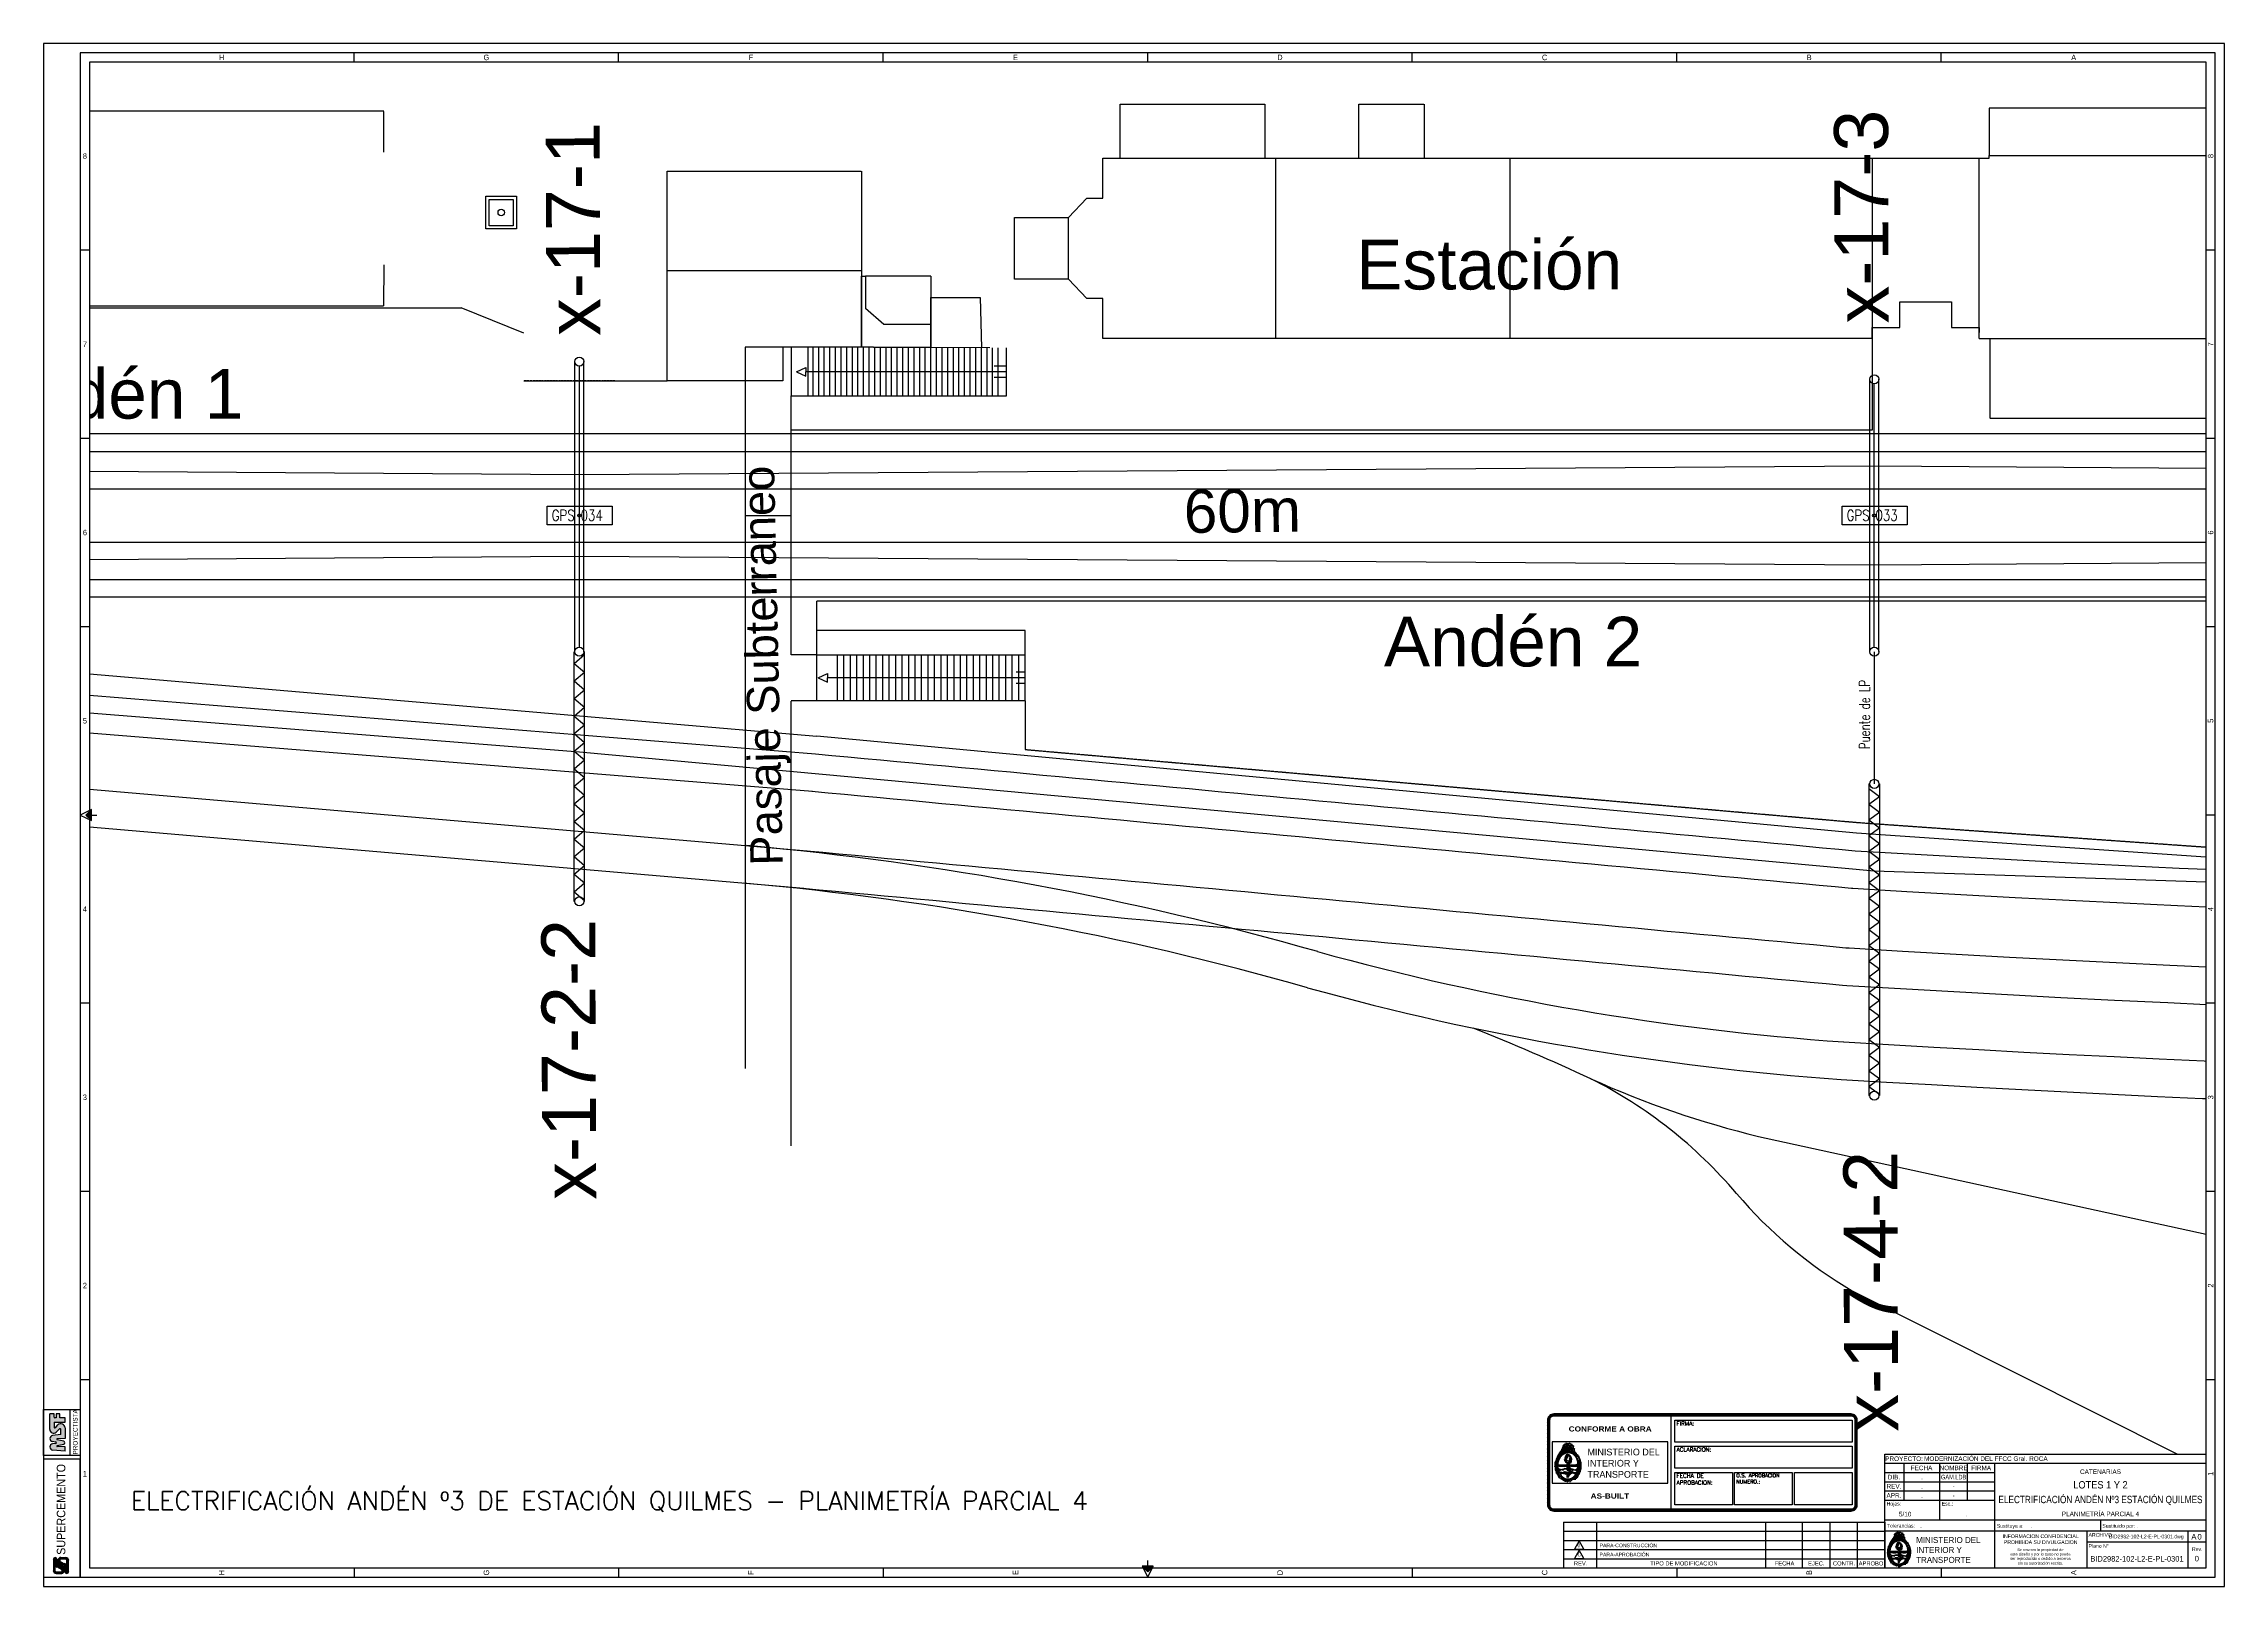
# Paper-space layout '004 QUI3' of a CAD drawing. Header units: millimetres. Extents: x 1 to 1189, y 10 to 850.
# The model-space entities are those that its viewports show. They can reach past a viewport. Long polylines and large blocks are cut down to what shows.
import ezdxf
from ezdxf.enums import TextEntityAlignment as Align

# ---------------------------------------------------------------- set-up
doc = ezdxf.new("R2010")
doc.units = ezdxf.units.MM
doc.linetypes.add('DASHDOT2', pattern=[0.5, 0.25, -0.125, 0, -0.125])
doc.linetypes.add('HIDDEN2', pattern=[4.7625, 3.175, -1.5875])
for name, color, linetype in [('0-VENTANA', 20, 'Continuous'), ('0_FORMATO', 7, 'Continuous'), ('C142', 142, 'Continuous'), ('CERODOS', 7, 'Continuous'), ('E4_ESQUEMAS', 2, 'Continuous'), ('EDIFICIOS', 8, 'Continuous'), ('LIMITE', 8, 'DASHDOT2'), ('LINEA_02', 8, 'Continuous'), ('longitud vano', 7, 'Continuous'), ('LS+LC', 20, 'Continuous'), ('M_DIM', 1, 'Continuous'), ('n° de postación', 1, 'Continuous'), ('pórticos', 4, 'Continuous'), ('textos', 7, 'Continuous'), ('Textos catenaria', 7, 'Continuous'), ('VIAS', 3, 'Continuous'), ('vías', 8, 'Continuous')]:
    doc.layers.add(name, color=color, linetype=linetype)
doc.layers.get('0-VENTANA').off()
doc.styles.add('ARIAL', font='arial.ttf', dxfattribs={"width": 0.7})
doc.styles.add('ROMANS', font='arial.ttf', dxfattribs={"width": 0.7})
doc.styles.add('SIMPLEX', font='simplex.shx', dxfattribs={"width": 0.75})
doc.styles.add('STYLE1', font='arial.ttf')
doc.styles.add('TEXTO_SELLO', font='')
doc.styles.get('TEXTO_SELLO').set_extended_font_data('Arial Black', bold=True)
doc.linetypes.add('TRACKS', pattern='A,3.81,[130,ltypeshp.shx,S=6.35,R=0,X=0,Y=0],3.81', length=7.62)
doc.linetypes.add('ZIGZAG', pattern='A,0.00254,-5.08,[131,ltypeshp.shx,S=5.08,R=0,X=-5.08,Y=0],-10.16,[131,ltypeshp.shx,S=5.08,R=180,X=5.08,Y=0],-5.08', length=20.32254)

# ---------------------------------------------------------------- blocks, each defined once
blk = doc.blocks.new('ROTULO_CARATULA')
at = {"layer": '0_FORMATO', "color": 255}
for p, q in [((0, 0), (0, 62)), ((0, 52), (60, 52)), ((10.6, 37), (10.6, 57)), ((30, 37), (30, 57)), ((45, 37), (45, 57)), ((60, 0), (60, 57)), ((0, 47), (60, 47)), ((0, 42), (60, 42)), ((0, 37), (60, 37)), ((30, 26), (30, 37)), ((175, 26), (0, 26)), ((117.5, 26), (117.5, 20)), ((175, 20), (0, 20)), ((0, 19.4), (0, 0)), ((60, 0), (60, 19.2)), ((110, 20), (110, 0)), ((175, 14), (110, 14)), ((165, 20), (165, 0)), ((0, 0), (175, 0))]:
    blk.add_line(p, q, dxfattribs=at)
at = {"layer": '0_FORMATO', "color": 7}
for p, q in [((0, 62), (175, 62)), ((0, 57), (175, 57))]:
    blk.add_line(p, q, dxfattribs=at)
at = {"layer": '0_FORMATO', "color": 253}
for p, q in [((0, 19.9), (0, 17.7)), ((2.2, 11.9), (2.3, 12.2)), ((2.2, 11.7), (2.2, 11.9)), ((2.3, 12.2), (2.4, 12.4)), ((2.4, 12.4), (2.5, 12.6)), ((2.5, 12.6), (2.6, 12.8)), ((2.6, 12.8), (2.7, 13.1)), ((2.7, 13.1), (2.8, 13.3)), ((2.8, 13.3), (3, 13.5)), ((3, 13.5), (3.1, 13.8)), ((3.1, 13.8), (3.2, 14)), ((3.2, 14), (3.3, 14.2)), ((3.3, 14.2), (3.4, 14.4)), ((3.4, 14.4), (3.6, 14.6)), ((3.6, 14.6), (3.7, 14.9)), ((3.7, 14.9), (3.8, 15.1)), ((3.8, 15.1), (4, 15.3)), ((4, 15.3), (4.1, 15.5)), ((4.1, 15.5), (4.3, 15.7)), ((4.3, 15.7), (4.4, 16)), ((4.4, 16), (4.6, 16.2)), ((4.6, 16.2), (4.7, 16.4)), ((4.7, 16.4), (4.9, 16.6)), ((4.9, 16.6), (5, 16.8)), ((5, 16.8), (5.2, 17)), ((5.2, 18.2), (6, 19.1)), ((5.4, 18), (5.2, 18.2)), ((5.2, 17.4), (5.4, 17.7)), ((5.2, 17), (5.3, 17.2)), ((5.3, 17.2), (5.5, 17.4)), ((5.5, 17.9), (5.4, 18)), ((5.4, 17.7), (5.5, 17.8)), ((5.5, 17.8), (5.5, 17.9)), ((6, 19.1), (6.3, 19)), ((6.3, 19), (6.4, 19.1)), ((6.4, 19.1), (6.6, 19.3)), ((6.6, 19.3), (7.4, 18.8)), ((7.4, 18.8), (7.7, 19.3)), ((7.7, 19.3), (7.9, 18.8)), ((7.9, 18.8), (8.2, 19.6)), ((8.2, 19.6), (9.6, 19.1)), ((9.6, 19.1), (9.3, 18.2)), ((9.3, 18.2), (10.4, 18.2)), ((10.4, 18.2), (10.1, 16.6)), ((10.1, 16.6), (10.4, 16.7)), ((10.4, 16.7), (10.7, 16.8)), ((10.7, 16.8), (10.9, 16.9)), ((10.8, 16.6), (10.7, 16.4)), ((10.7, 16.4), (10.7, 16.2)), ((10.7, 16.2), (10.8, 16)), ((11, 17), (10.8, 16.8)), ((10.8, 16.8), (10.8, 16.6)), ((10.8, 16), (10.8, 15.8)), ((10.8, 15.8), (10.9, 15.6)), ((10.9, 15.6), (11, 15.4)), ((11, 15.4), (11.2, 15.2)), ((11.2, 15.2), (11.3, 14.9)), ((11.3, 14.9), (11.5, 14.7)), ((11.5, 14.7), (11.6, 14.5)), ((11.6, 14.5), (11.8, 14.2)), ((11.8, 14.2), (12, 14)), ((12, 14), (12.2, 13.8)), ((12.2, 13.8), (12.3, 13.6)), ((12.3, 13.6), (12.5, 13.4)), ((12.5, 13.4), (12.7, 13.2)), ((12.7, 13.2), (12.8, 13)), ((12.8, 13), (12.9, 12.8)), ((12.9, 12.8), (13, 12.6)), ((13, 12.6), (13.1, 12.5)), ((13.1, 12.5), (13.2, 12.3)), ((13.2, 12.3), (13.3, 12.1)), ((13.3, 12.1), (13.4, 11.9)), ((1.6, 9.3), (1.7, 9.6)), ((1.6, 9.1), (1.6, 9.3)), ((1.6, 8.8), (1.6, 9.1)), ((1.6, 8.6), (1.6, 8.8)), ((1.6, 8.3), (1.6, 8.6)), ((1.6, 8.1), (1.6, 8.3)), ((1.6, 7.8), (1.6, 8.1)), ((1.6, 7.6), (1.6, 7.8)), ((1.7, 7.3), (1.6, 7.6)), ((1.7, 10), (1.8, 10.3)), ((1.7, 9.8), (1.7, 10)), ((1.7, 9.6), (1.7, 9.8)), ((1.7, 7.1), (1.7, 7.3)), ((1.8, 6.8), (1.7, 7.1)), ((1.8, 10.5), (1.9, 10.8)), ((1.8, 10.3), (1.8, 10.5)), ((1.8, 6.6), (1.8, 6.8)), ((1.9, 6.3), (1.8, 6.6)), ((1.9, 11), (2, 11.2)), ((1.9, 10.8), (1.9, 11)), ((1.9, 6.1), (1.9, 6.3)), ((2, 5.8), (1.9, 6.1)), ((2, 11.2), (2.1, 11.5)), ((2.1, 5.6), (2, 5.8)), ((2.1, 11.5), (2.2, 11.7)), ((2.2, 5.3), (2.1, 5.6)), ((2.3, 5.1), (2.2, 5.3)), ((2.4, 4.8), (2.3, 5.1)), ((2.6, 4.5), (2.4, 4.8)), ((2.7, 4.3), (2.6, 4.5)), ((2.8, 4.1), (2.7, 4.3)), ((3, 3.8), (2.8, 4.1)), ((3.1, 3.6), (3, 3.8)), ((3.3, 3.4), (3.1, 3.6)), ((3.4, 3.2), (3.3, 3.4)), ((3.6, 3), (3.4, 3.2)), ((3.8, 2.8), (3.6, 3)), ((4, 2.6), (3.8, 2.8)), ((4.2, 2.4), (4, 2.6)), ((4.4, 2.2), (4.2, 2.4)), ((4.7, 2), (4.4, 2.2)), ((4.9, 1.9), (4.7, 2)), ((5.1, 1.7), (4.9, 1.9)), ((5.4, 1.6), (5.1, 1.7)), ((5.6, 1.5), (5.4, 1.6)), ((8.5, 1.8), (5.5, 2.1)), ((5.5, 2.1), (6.8, 1.3)), ((5.8, 1.4), (5.6, 1.5)), ((6.1, 1.3), (5.8, 1.4)), ((6.3, 1.3), (6.1, 1.3)), ((6.6, 1.3), (6.3, 1.3)), ((6.8, 1.3), (6.6, 1.3)), ((6.8, 1.3), (8.5, 1.8)), ((7.1, 1.3), (6.8, 1.3)), ((7.3, 1.2), (7.1, 1.3)), ((7.5, 1), (7.3, 1.2)), ((7.5, 0.8), (7.5, 1)), ((7.7, 0.5), (7.5, 0.8)), ((8.2, 1.3), (7.7, 0.5)), ((9.6, 1.6), (8.2, 1.3)), ((10.4, 2.6), (8.8, 1.8)), ((8.8, 1.8), (9.6, 1.6)), ((10.1, 1.8), (10.4, 2.6)), ((10.4, 1.9), (10.1, 1.8)), ((10.6, 2), (10.4, 1.9)), ((10.8, 2.1), (10.6, 2)), ((11, 2.3), (10.8, 2.1)), ((11.2, 2.4), (11, 2.3)), ((11.4, 2.5), (11.2, 2.4)), ((11.6, 2.7), (11.4, 2.5)), ((11.8, 2.9), (11.6, 2.7)), ((12, 3), (11.8, 2.9)), ((12.1, 3.2), (12, 3)), ((12.3, 3.4), (12.1, 3.2)), ((12.4, 3.6), (12.3, 3.4)), ((12.6, 3.8), (12.4, 3.6)), ((12.7, 4), (12.6, 3.8)), ((12.8, 4.2), (12.7, 4)), ((13, 4.4), (12.8, 4.2)), ((13.1, 4.6), (13, 4.4)), ((13.2, 4.8), (13.1, 4.6)), ((13.3, 5), (13.2, 4.8)), ((13.4, 5.3), (13.3, 5)), ((13.4, 11.9), (13.5, 11.6)), ((13.5, 5.5), (13.4, 5.3)), ((13.5, 11.6), (13.6, 11.4)), ((13.6, 5.7), (13.5, 5.5)), ((13.6, 11.4), (13.7, 11.2)), ((13.7, 6.2), (13.6, 6)), ((13.6, 6), (13.6, 5.7)), ((13.7, 11.2), (13.7, 10.9)), ((13.7, 10.9), (13.8, 10.7)), ((13.8, 6.4), (13.7, 6.2)), ((13.8, 10.7), (13.8, 10.5)), ((13.8, 10.5), (13.9, 10.2)), ((13.9, 6.9), (13.8, 6.7)), ((13.8, 6.7), (13.8, 6.4)), ((13.9, 10.2), (13.9, 10)), ((13.9, 10), (14, 9.7)), ((14, 7.7), (13.9, 7.4)), ((13.9, 7.4), (13.9, 7.2)), ((13.9, 7.2), (13.9, 6.9)), ((14, 9.7), (14, 9.5)), ((14, 9.5), (14, 9.2)), ((14, 9.2), (14, 9)), ((14, 9), (14, 8.7)), ((14, 8.7), (14, 8.5)), ((14, 8.5), (14, 8.2)), ((14, 8.2), (14, 7.9)), ((14, 7.9), (14, 7.7))]:
    blk.add_line(p, q, dxfattribs=at)
at = {"layer": '0_FORMATO'}
blk.add_line((60, 19.2), (60, 21.6), dxfattribs=at)
at = {"layer": '0_FORMATO', "color": 253}
for points in [[(0, 19.9), (0, 19.9)], [(2.2, 12.2), (2.2, 11.9), (2.2, 11.6), (2.2, 11.4), (2.3, 11.2), (2.5, 11.1), (2.7, 10.9), (2.5, 11.4), (3.3, 11.1), (2.2, 12.2)], [(3.3, 14.4), (3.1, 14.1), (3, 13.9), (2.8, 13.6), (2.7, 13.4), (2.6, 13.1), (2.6, 12.8), (2.5, 12.6), (2.5, 12.3), (2.5, 12), (2.6, 12.2), (2.7, 12.4), (2.9, 12.6), (3, 12.9), (3.1, 13.1), (3.2, 13.4), (3.3, 13.7), (3.3, 13.9), (3.3, 14.2), (3.3, 14.4)], [(2.7, 8.9), (7.4, 8.9), (7.4, 10), (7.2, 10.1), (7.1, 10.3), (6.9, 10.4), (6.8, 10.6), (6.7, 10.8), (6.6, 11), (6.5, 11.2), (6.5, 11.4), (6.4, 11.7), (6.4, 11.9), (6.4, 12.1), (6.4, 12.4), (6.4, 12.6), (6.5, 12.8), (6.6, 13), (6.6, 13.2), (6.8, 13.3), (6.9, 13.5), (7.1, 13.6), (7.2, 13.7), (7.4, 13.8), (7.7, 13.8), (7.9, 13.8), (8.1, 13.7), (8.3, 13.7), (8.5, 13.6), (8.6, 13.4), (8.8, 13.3), (8.9, 13.2), (9, 13), (9.1, 12.8), (9.2, 12.6), (9.3, 12.4), (9.3, 12.2), (9.4, 12), (9.4, 11.8), (9.4, 11.6), (9.3, 11.4), (9.3, 11.2), (9.2, 11), (9.1, 10.8), (9, 10.6), (8.9, 10.5), (8.8, 10.3), (8.6, 10.2), (8.4, 10.1), (8.2, 10), (8.2, 8.9), (12.6, 8.9), (12.6, 9.2), (12.6, 9.5), (12.6, 9.7), (12.5, 10), (12.5, 10.2), (12.5, 10.4), (12.4, 10.7), (12.4, 10.9), (12.3, 11.1), (12.3, 11.3), (12.2, 11.5), (12.1, 11.7), (12, 11.9), (12, 12.1), (11.9, 12.3), (11.8, 12.4), (11.7, 12.6), (11.6, 12.8), (11.5, 12.9), (11.4, 13.1), (11.3, 13.2), (11.2, 13.3), (11.1, 13.5), (10.9, 13.6), (10.8, 13.7), (10.7, 13.8), (10.6, 13.9), (10.4, 14), (10.3, 14.1), (10.1, 14.2), (10, 14.3), (9.9, 14.4), (9.7, 14.4), (9.6, 14.5), (9.4, 14.6), (9.3, 14.6), (9.1, 14.7), (9, 14.7), (8.8, 14.7), (8.7, 14.8), (8.5, 14.8), (8.3, 14.8), (8.2, 14.8), (8, 14.8), (7.9, 14.8), (7.7, 14.8), (7.6, 14.8), (7.4, 14.8), (7.2, 14.8), (7.1, 14.7), (6.9, 14.7), (6.8, 14.7), (6.6, 14.6), (6.5, 14.6), (6.3, 14.5), (6.2, 14.5), (6, 14.4), (5.9, 14.3), (5.7, 14.2), (5.6, 14.1), (5.4, 14.1), (5.3, 14), (5.1, 13.9), (5, 13.7), (4.9, 13.6), (4.7, 13.5), (4.6, 13.4), (4.5, 13.3), (4.3, 13.1), (4.2, 13), (4.1, 12.8), (4, 12.7), (3.9, 12.5), (3.8, 12.3), (3.7, 12.2), (3.6, 12), (3.5, 11.8), (3.4, 11.6), (3.3, 11.4), (3.2, 11.2), (3.2, 11), (3.1, 10.8), (3, 10.6), (3, 10.4), (2.9, 10.2), (2.9, 9.9), (2.8, 9.7), (2.8, 9.4), (2.8, 9.2), (2.7, 8.9)], [(2.7, 12.2), (3.3, 11.7), (3.3, 12.2), (2.7, 12.2)], [(3, 13.6), (2.9, 13.2), (2.9, 13), (2.9, 12.7), (3.1, 12.5), (3.3, 12.2), (3.2, 12.5), (3.3, 12.7), (3.6, 12.8), (3, 13.6)], [(3.3, 13.3), (3.3, 13), (3.3, 12.9), (3, 12.8), (3.3, 12), (3.5, 12.2), (3.6, 12.5), (3.6, 12.7), (3.6, 12.9), (3.5, 13.1), (3.3, 13.3)], [(3.8, 14.1), (3.8, 13.8), (3.8, 13.7), (3.6, 13.6), (3.3, 13.6), (4.1, 13), (4.7, 14.1), (3.8, 14.1)], [(3.6, 14.7), (3.8, 14.4), (3.6, 14.7)], [(3.8, 15), (3.8, 14.6), (3.7, 14.3), (3.8, 14.1), (3.9, 13.8), (4.1, 13.6), (4.1, 13.9), (4.2, 14.1), (4.3, 14.1), (4.7, 14.1), (4.4, 15), (3.8, 15)], [(4.4, 15.5), (4.7, 13.9), (5.5, 14.7), (4.4, 15.5)], [(4.7, 15.8), (4.7, 14.7), (5.7, 15), (5.5, 15.8), (4.7, 15.8)], [(6.3, 18.8), (5.5, 17.2), (4.9, 17.2), (4.9, 15.5), (5.2, 15.5), (5.4, 15.4), (5.5, 15.3), (5.4, 15.1), (5.2, 15), (5.4, 14.9), (5.7, 14.9), (5.9, 14.9), (6.2, 14.9), (6.5, 14.9), (6.8, 15), (7.1, 15), (7.4, 15.1), (7.7, 15.2), (7.9, 15.3), (8.2, 15.4), (8.4, 15.5), (8.6, 15.6), (8.8, 15.8), (5.7, 15.2), (6.3, 18.8)], [(6, 19.1), (5.2, 18.2), (5.5, 18.2), (5.8, 18.2), (5.9, 18.3), (6, 18.5), (6.1, 18.8), (6, 19.1)], [(5.7, 17.4), (5.5, 16.1), (5.7, 16.3), (5.8, 16.5), (5.9, 16.7), (5.9, 16.9), (5.9, 17.1), (5.7, 17.4)], [(5.7, 16.1), (5.7, 15.2), (6.3, 15.2), (6.3, 16.1), (5.7, 16.1)], [(6.6, 18.2), (6, 16.9), (6.2, 17.1), (6.4, 17.4), (6.5, 17.6), (6.6, 17.9), (6.6, 18.2)], [(6, 16.3), (6.8, 16.3), (6.6, 17.4), (7.7, 17.4), (7.4, 16.6), (8.2, 16.6), (7.9, 17.4), (8.8, 17.4), (8.8, 17), (8.8, 16.8), (9, 16.6), (9.3, 16.3), (9.3, 16.6), (9.2, 16.9), (9.1, 17.1), (9, 17.3), (8.9, 17.5), (8.8, 17.6), (8.6, 17.8), (8.5, 17.9), (8.3, 18), (8.2, 18), (8, 18.1), (7.9, 18.1), (7.7, 18.1), (7.5, 18), (7.4, 18), (7.2, 17.9), (7.1, 17.8), (6.9, 17.7), (6.7, 17.5), (6.6, 17.4), (6.5, 17.2), (6.3, 17), (6.2, 16.8), (6.1, 16.6), (6, 16.3)], [(6, 16.3), (6, 15.5), (6.6, 16.1), (7.4, 15.8), (7.1, 16), (6.9, 16.2), (6.7, 16.3), (6.4, 16.3), (6, 16.3)], [(6.8, 13.3), (7.7, 13), (6.3, 11.1), (9, 10.9), (8.2, 11.1), (9, 11.4), (9, 11.7), (8.9, 12), (8.8, 12.2), (8.8, 12.5), (8.7, 12.7), (8.6, 12.9), (8.4, 13.1), (8.3, 13.2), (8.1, 13.3), (7.9, 13.4), (7.7, 13.4), (7.5, 13.4), (7.2, 13.4), (6.8, 13.3)], [(6.6, 12.5), (6.3, 11.7), (6.6, 12.5)], [(6.5, 15.1), (6.7, 15.1), (6.5, 15.1)], [(8.2, 19.6), (8.1, 19.3), (7.9, 19.1), (7.8, 19.1), (7.6, 19.2), (7.4, 19.3), (6.6, 19.3), (6.7, 19.1), (6.8, 18.9), (7, 18.7), (7.1, 18.6), (7.3, 18.5), (7.5, 18.4), (7.7, 18.4), (7.9, 18.4), (8.2, 18.4), (8.4, 18.4), (8.6, 18.5), (8.9, 18.6), (9.1, 18.6), (9.3, 18.7), (9.6, 18.8), (8.2, 19.6)], [(6.6, 17.4), (6.7, 17.1), (6.8, 16.9), (7, 16.7), (7.1, 16.6), (7.4, 16.5), (7.6, 16.4), (7.9, 16.3), (7.7, 17.4), (6.6, 17.4)], [(6.6, 16.1), (6.6, 15.5), (7.1, 15.5), (6.6, 16.1)], [(6.8, 13.9), (6.6, 12.8), (7.4, 13.9), (6.8, 13.9)], [(6.8, 17.4), (6.8, 16.9), (7.4, 16.9), (7.4, 17.4), (6.8, 17.4)], [(6.8, 12.2), (7.7, 13), (7.3, 13), (7.1, 12.9), (7, 12.8), (6.9, 12.5), (6.8, 12.2)], [(6.9, 18.3), (7, 18.2), (6.9, 18.3)], [(7.4, 15.5), (8.8, 15.8), (8.8, 15), (9, 15.1), (9.3, 15.1), (9.5, 15.2), (9.7, 15.2), (9.9, 15.2), (10.1, 15.2), (10.1, 15.1), (10.2, 14.9), (10.1, 14.7), (10.9, 15), (10.9, 15.5), (10.8, 15.6), (10.6, 15.6), (10.4, 15.7), (10.1, 15.8), (9.9, 15.9), (9.7, 16), (9.5, 16.1), (9.2, 16.2), (9, 16.2), (8.8, 16.3), (8.6, 16.3), (8.4, 16.3), (8.2, 16.3), (8, 16.3), (7.9, 16.2), (7.7, 16.1), (7.6, 15.9), (7.5, 15.8), (7.4, 15.5)], [(7.4, 14.1), (8.2, 13.9), (7.4, 14.1)], [(7.6, 13.8), (7.8, 13.7), (7.6, 13.8)], [(7.7, 16.1), (7.9, 15.8), (7.7, 16.1)], [(7.8, 19.2), (7.8, 19), (7.8, 19.2)], [(7.9, 17.4), (7.9, 16.9), (8.8, 16.9), (8.8, 17.4), (7.9, 17.4)], [(7.9, 13.9), (8.8, 13.3), (7.9, 13.9)], [(8.2, 16.9), (9, 16.3), (8.2, 16.9)], [(8.5, 18.5), (8.5, 18), (9, 18), (8.5, 18.5)], [(8.8, 18), (9.9, 16.3), (9.8, 16.6), (9.6, 16.9), (9.5, 17.2), (9.4, 17.4), (9.2, 17.6), (9, 17.8), (8.8, 18)], [(8.8, 13.3), (8.8, 12), (8.8, 13.3)], [(9, 18.8), (9.3, 15.8), (10.7, 15.5), (10.7, 16.6), (10.1, 16.6), (10.4, 18.2), (9, 18.8)], [(9, 15.2), (10.4, 15), (9, 15.2)], [(9, 12.5), (9.3, 10.3), (9.4, 10.6), (9.5, 10.9), (9.5, 11.2), (9.5, 11.4), (9.4, 11.7), (9.3, 12), (9.2, 12.2), (9, 12.5)], [(9.1, 12.9), (9.2, 12.7), (9.1, 12.9)], [(9.7, 17.2), (9.8, 17.1), (9.7, 17.2)], [(10.1, 14.7), (11.5, 13), (12, 13.6), (12.9, 13), (12.6, 13.9), (11.2, 13.6), (11.2, 13.9), (11.1, 14.2), (10.9, 14.3), (10.7, 14.5), (10.5, 14.6), (10.1, 14.7)], [(10.7, 15), (12, 13.6), (12, 13.9), (11.9, 14.2), (11.8, 14.5), (11.7, 14.6), (11.5, 14.8), (11.3, 14.9), (11, 14.9), (10.7, 15)], [(11.4, 13.8), (11.6, 13.7), (11.4, 13.8)], [(12, 13.6), (11.9, 13.3), (11.8, 13), (11.8, 12.8), (11.9, 12.6), (12, 12.5), (12.3, 12.3), (12.6, 12.2), (12, 11.7), (12.3, 10.9), (13.4, 10.9), (13.1, 13), (12, 13.6)], [(12.2, 12.1), (12.4, 12), (12.2, 12.1)], [(13.1, 12.2), (13.1, 12), (13.1, 11.8), (13.1, 11.5), (13, 11.3), (12.9, 11.1), (12.9, 10.8), (12.9, 10.6), (12.8, 10.4), (12.9, 10.2), (12.9, 10.1), (13, 9.9), (13.2, 9.8), (13.4, 9.8), (12.9, 10.3), (14, 10.3), (13.1, 12.2)], [(12.9, 12.5), (13.1, 12.2), (12.9, 12.5)], [(1.4, 10.3), (1.4, 8.1), (1.6, 8.9), (2.5, 9.2), (2.3, 9.4), (2.2, 9.5), (2.1, 9.6), (2.1, 9.6), (2.2, 9.7), (2.5, 9.8), (1.4, 10.3)], [(6, 11.7), (6.1, 11.4), (6.2, 11.1), (6.3, 10.9), (6.4, 10.7), (6.6, 10.6), (6.8, 10.5), (7.1, 10.4), (7.4, 10.3), (7.4, 8.9), (2.7, 8.9), (2.8, 9.2), (2.8, 9.5), (2.8, 9.7), (2.8, 10), (2.9, 10.3), (2.9, 10.5), (2.8, 10.8), (2.7, 11), (2.6, 11.2), (2.5, 11.4), (2.7, 10.9), (1.9, 11.1), (1.6, 10), (2.2, 10.6), (1.9, 9.2), (2.5, 7.6), (2.7, 8.7), (7.4, 8.7), (7.4, 6.8), (7.9, 8.7), (8.2, 8.7), (8.5, 8.7), (8.7, 8.7), (9, 8.7), (9.3, 8.7), (9.5, 8.7), (9.8, 8.7), (10.1, 8.7), (10.3, 8.7), (10.6, 8.7), (10.9, 8.7), (11.1, 8.7), (11.4, 8.7), (11.6, 8.6), (11.9, 8.6), (12.1, 8.5), (12.4, 8.4), (12.6, 8.3), (12.8, 8.2), (13.1, 8.1), (13.3, 7.9), (13.5, 7.8), (13.7, 7.6), (12.6, 7.8), (12, 4.8), (10.7, 5.1), (11.5, 4.6), (10.1, 2.6), (11.2, 2.6), (12.6, 5.9), (13.7, 5.7), (12.9, 6.2), (12.9, 7.3), (13.7, 6.5), (14, 10.3), (13.1, 8.4), (13.1, 9.5), (12.9, 9.4), (12.6, 9.3), (12.4, 9.2), (12.1, 9.1), (11.8, 9), (11.6, 9), (11.3, 8.9), (11, 8.9), (10.7, 8.9), (10.5, 8.9), (10.2, 8.9), (9.9, 8.9), (9.6, 8.9), (9.3, 8.9), (9, 8.9), (8.8, 8.9), (8.5, 8.9), (8.2, 8.9), (7.9, 8.9), (8.5, 10.6), (7.1, 11.1), (7.1, 10.8), (7, 10.7), (6.9, 10.6), (6.6, 10.6), (6.3, 10.6), (6, 11.7)], [(1.6, 8.9), (1.7, 8.6), (1.8, 8.3), (1.8, 8.1), (2, 7.9), (2.2, 7.7), (2.5, 7.6), (1.9, 8.1), (2.5, 8.9), (1.6, 8.9)], [(1.6, 7.8), (1.6, 6.5), (1.9, 7.3), (2.5, 6.8), (2.5, 7.1), (2.5, 7.3), (2.3, 7.5), (2.2, 7.6), (1.9, 7.7), (1.6, 7.8)], [(1.9, 7.3), (1.6, 6.2), (2.7, 6.2), (1.9, 7.3)], [(1.9, 10.6), (1.9, 10), (2.5, 10), (1.9, 10.6)], [(2.7, 6.8), (1.9, 5.7), (3, 5.4), (2.7, 6.8)], [(1.9, 5.1), (3.3, 4.8), (3, 5.9), (1.9, 5.1)], [(2, 11.8), (2.1, 11.6), (2, 11.8)], [(2.1, 9.7), (2.3, 9.6), (2.1, 9.7)], [(2.1, 8.3), (2.3, 8.2), (2.1, 8.3)], [(2.3, 5.2), (2.4, 5), (2.3, 5.2)], [(2.5, 4.3), (4.4, 3.5), (4.4, 4.8), (4.1, 4.9), (3.8, 5), (3.6, 5), (3.3, 4.9), (3.1, 4.8), (2.9, 4.7), (2.7, 4.5), (2.5, 4.3)], [(2.7, 8.7), (3, 8.6), (3.2, 8.5), (3.5, 8.4), (3.8, 8.4), (4, 8.4), (4.3, 8.3), (4.6, 8.3), (4.9, 8.3), (5.2, 8.3), (5.5, 8.3), (5.7, 8.3), (6, 8.3), (6.3, 8.4), (6.6, 8.4), (6.9, 8.4), (7.1, 8.4), (7.4, 8.4), (7.1, 8.5), (6.9, 8.6), (6.6, 8.6), (6.4, 8.7), (6.1, 8.7), (5.8, 8.7), (5.5, 8.7), (5.2, 8.7), (5, 8.7), (4.7, 8.7), (4.4, 8.7), (4.1, 8.7), (3.8, 8.7), (3.5, 8.7), (3.3, 8.7), (3, 8.7), (2.7, 8.7)], [(2.7, 8.4), (2.8, 8.1), (2.8, 7.9), (2.9, 7.6), (3, 7.4), (3.1, 7.3), (3.3, 7.1), (3.4, 7), (3.6, 7), (3.7, 6.9), (3.9, 6.8), (4.1, 6.8), (4.3, 6.8), (4.5, 6.8), (4.7, 6.8), (4.9, 6.8), (5.2, 6.9), (5.4, 6.9), (5.6, 7), (5.8, 7), (6.1, 7.1), (6.3, 7.1), (6.5, 7.2), (6.7, 7.2), (7, 7.2), (7.2, 7.3), (7.4, 7.3), (7.4, 8.4), (2.7, 8.4)], [(2.7, 7.3), (3, 7), (2.7, 7.3)], [(2.7, 7), (3, 6.8), (2.7, 7)], [(2.7, 4.6), (2.9, 4.3), (3, 4), (3.1, 3.9), (3.3, 3.7), (3.5, 3.6), (3.8, 3.5), (3.7, 3.8), (3.6, 4), (3.5, 4.2), (3.3, 4.3), (3.1, 4.5), (2.7, 4.6)], [(2.8, 10.4), (2.9, 10.2), (2.8, 10.4)], [(3, 6.2), (3.1, 6), (3.3, 5.9), (3.4, 5.8), (3.6, 5.7), (3.9, 5.6), (4.1, 5.5), (4.3, 5.4), (4.6, 5.4), (4.9, 5.3), (5.2, 5.3), (5.5, 5.3), (5.8, 5.3), (6.1, 5.2), (6.4, 5.2), (6.7, 5.2), (7, 5.3), (7.3, 5.3), (7.5, 5.3), (7.8, 5.3), (8.1, 5.3), (8.3, 5.3), (8.6, 5.4), (8.8, 5.4), (8.8, 6.2), (9, 6.1), (9.2, 6), (9.4, 5.9), (9.6, 5.8), (9.8, 5.7), (10, 5.6), (10.2, 5.5), (10.4, 5.4), (10.6, 5.3), (10.8, 5.3), (11, 5.3), (11.2, 5.3), (11.4, 5.3), (11.6, 5.4), (11.8, 5.4), (11.9, 5.6), (12.1, 5.7), (12.2, 5.9), (12.3, 6.2), (12.1, 6.2), (11.8, 6.3), (11.5, 6.3), (11.3, 6.4), (11, 6.4), (10.8, 6.5), (10.5, 6.5), (10.2, 6.6), (10, 6.7), (9.7, 6.7), (9.5, 6.8), (9.2, 6.8), (8.9, 6.8), (8.7, 6.9), (8.4, 6.9), (8.2, 6.9), (7.9, 6.9), (7.6, 6.8), (7.4, 6.8), (8.8, 6.5), (8.4, 6.4), (8.1, 6.4), (7.9, 6.4), (7.7, 6.4), (7.5, 6.6), (7.3, 6.8), (7.1, 7), (3, 6.2)], [(3, 6.2), (4.1, 6.5), (3.8, 6.6), (3.5, 6.6), (3.3, 6.5), (3, 6.2)], [(3, 3.7), (3.3, 2.9), (4.1, 3.2), (3, 3.7)], [(3.3, 5.4), (3.6, 5.1), (3.3, 5.4)], [(3.6, 3.2), (3.8, 2.9), (3.9, 2.7), (4.1, 2.6), (4.4, 2.5), (4.6, 2.4), (4.9, 2.4), (5.2, 2.4), (4.7, 3.5), (3.6, 3.2)], [(3.6, 2.9), (3.8, 2.6), (3.6, 2.9)], [(7.4, 2.9), (7.4, 4.6), (3.8, 4.8), (3.9, 4.6), (4.1, 4.4), (4.2, 4.2), (4.3, 4), (4.5, 3.8), (4.6, 3.6), (4.8, 3.4), (5, 3.3), (5.1, 3.1), (5.3, 3), (5.5, 2.9), (5.7, 2.8), (5.9, 2.7), (6.1, 2.6), (6.3, 2.5), (6.5, 2.4), (6.7, 2.3), (6.9, 2.3), (7.1, 2.3), (7.3, 2.2), (7.5, 2.2), (7.7, 2.2), (7.9, 2.2), (8.1, 2.2), (8.3, 2.2), (8.5, 2.3), (8.7, 2.3), (8.9, 2.4), (9.1, 2.4), (9.3, 2.5), (9.5, 2.6), (9.7, 2.7), (9.9, 2.8), (10.1, 2.9), (10.3, 3.1), (10.5, 3.2), (10.6, 3.4), (10.8, 3.5), (10.9, 3.7), (11.1, 3.9), (11.2, 4.1), (11.4, 4.3), (11.5, 4.6), (11.2, 4.7), (10.9, 4.8), (10.6, 4.9), (10.3, 4.9), (10.1, 4.9), (9.9, 4.9), (9.7, 4.9), (9.5, 4.8), (9.4, 4.8), (9.2, 4.7), (9, 4.6), (8.9, 4.5), (8.8, 4.4), (8.6, 4.2), (8.5, 4.1), (8.3, 3.9), (8.1, 3.7), (8, 3.5), (7.8, 3.3), (7.6, 3.1), (7.4, 2.9)], [(4.1, 6.8), (5.5, 6.5), (4.1, 6.8)], [(4.1, 4), (4.4, 3.7), (4.1, 4)], [(4.9, 2.9), (4.9, 2.6), (4.8, 2.5), (4.7, 2.4), (4.4, 2.4), (4.1, 2.4), (5.2, 1.8), (6.8, 1.8), (4.9, 2.9)], [(4.4, 3.7), (5.2, 2.9), (4.4, 3.7)], [(4.5, 5.2), (4.6, 5), (4.5, 5.2)], [(4.8, 5.3), (5, 5.2), (4.8, 5.3)], [(5.2, 5.1), (6.6, 5.4), (6.3, 5.5), (6, 5.6), (5.8, 5.6), (5.6, 5.5), (5.4, 5.4), (5.2, 5.1)], [(5.2, 2.9), (5.5, 2.6), (5.2, 2.9)], [(5.2, 2.1), (5.4, 1.8), (5.6, 1.6), (5.8, 1.5), (6, 1.3), (6.3, 1.2), (6.5, 1.1), (6.8, 1), (5.2, 2.1)], [(5.4, 2.3), (5.6, 2.2), (5.4, 2.3)], [(5.6, 6.8), (5.7, 6.7), (5.6, 6.8)], [(5.7, 7), (7.4, 7), (5.7, 7)], [(5.7, 5.4), (6.6, 4.8), (5.7, 5.4)], [(5.7, 2.6), (6, 2.4), (5.7, 2.6)], [(6, 7.3), (6.3, 7), (6, 7.3)], [(6.3, 10.9), (7.4, 10.6), (6.3, 10.9)], [(6.3, 5.4), (6.6, 5.1), (6.3, 5.4)], [(6.3, 4.8), (6.6, 4.6), (6.3, 4.8)], [(6.3, 2.4), (6.6, 2.1), (6.3, 2.4)], [(6.6, 10.9), (7.4, 11.4), (6.6, 10.9)], [(6.6, 10.3), (7.4, 10), (6.6, 10.3)], [(6.6, 5.7), (6.6, 5.1), (7.4, 5.1), (6.6, 5.7)], [(6.6, 4.6), (6.9, 4.6), (7.2, 4.7), (7.4, 4.8), (7.6, 4.9), (7.8, 5.1), (7.9, 5.4), (7.6, 5.3), (7.3, 5.3), (7.1, 5.2), (6.9, 5.1), (6.7, 4.9), (6.6, 4.6)], [(6.8, 4.8), (7.1, 4.6), (6.8, 4.8)], [(6.9, 1.6), (7, 1.5), (6.9, 1.6)], [(7.1, 7), (7.2, 6.7), (7.3, 6.5), (7.4, 6.4), (7.6, 6.3), (7.9, 6.2), (7.1, 7)], [(7.1, 1.8), (7.9, 1.6), (7.4, 0.7), (8.8, 1.8), (7.1, 1.8)], [(7.4, 4.6), (7.4, 3.2), (7.4, 4.6)], [(7.4, 3.2), (7.7, 2.9), (7.4, 3.2)], [(7.6, 1.5), (7.8, 1.4), (7.6, 1.5)], [(7.9, 5.1), (7.7, 3.2), (7.9, 5.1)], [(7.7, 3.2), (7.9, 2.9), (7.7, 3.2)], [(7.8, 0.8), (7.8, 0.6), (7.8, 0.8)], [(8.2, 11.4), (9, 11.1), (7.9, 10.9), (9.3, 10.3), (9.3, 11.4), (8.2, 11.4)], [(7.9, 10.3), (7.9, 8.9), (8.2, 10), (9.3, 10), (7.9, 10.3)], [(7.9, 8.7), (7.9, 8.3), (8, 8), (8, 7.8), (8.1, 7.5), (8.3, 7.3), (8.5, 7), (7.9, 8.7)], [(7.9, 6.8), (7.9, 6.2), (8.5, 6.2), (8.5, 6.8), (7.9, 6.8)], [(7.9, 4.6), (7.9, 3.2), (7.9, 4.6)], [(8.2, 8.7), (8.5, 8.6), (8.7, 8.5), (9, 8.4), (9.2, 8.4), (9.5, 8.4), (9.8, 8.3), (10.1, 8.3), (10.4, 8.3), (10.6, 8.3), (10.9, 8.3), (11.2, 8.3), (11.5, 8.4), (11.8, 8.4), (12.1, 8.4), (12.3, 8.4), (12.6, 8.4), (12.3, 8.5), (12.1, 8.6), (11.8, 8.6), (11.6, 8.7), (11.3, 8.7), (11, 8.7), (10.7, 8.7), (10.4, 8.7), (10.2, 8.7), (9.9, 8.7), (9.6, 8.7), (9.3, 8.7), (9, 8.7), (8.7, 8.7), (8.5, 8.7), (8.2, 8.7)], [(8.2, 8.4), (8.3, 8.2), (8.4, 8), (8.5, 7.9), (8.6, 7.7), (8.7, 7.5), (8.9, 7.4), (9, 7.3), (9.2, 7.1), (9.4, 7), (9.6, 6.9), (9.7, 6.9), (9.9, 6.8), (10.1, 6.7), (10.3, 6.7), (10.5, 6.7), (10.7, 6.6), (10.9, 6.6), (11.1, 6.6), (11.3, 6.7), (11.4, 6.7), (11.6, 6.8), (11.8, 6.9), (11.9, 7), (12.1, 7.1), (12.2, 7.2), (12.3, 7.3), (12.4, 7.5), (12.5, 7.7), (12.5, 7.9), (12.6, 8.1), (12.6, 8.4), (8.2, 8.4)], [(8.2, 5.4), (8.2, 4.6), (8.8, 4.6), (8.8, 5.4), (8.2, 5.4)], [(8.4, 11.9), (8.6, 11.8), (8.4, 11.9)], [(8.5, 7.3), (9.6, 6.8), (8.5, 7.3)], [(8.5, 6.5), (8.8, 6.2), (8.5, 6.5)], [(8.5, 5.9), (8.8, 5.1), (8.5, 5.9)], [(9.3, 5.9), (8.5, 5.1), (8.8, 5.1), (9, 5.1), (9.2, 5.2), (9.3, 5.3), (9.4, 5.4), (9.4, 5.7), (9.3, 5.9)], [(8.8, 1.6), (8.5, 1), (9, 1), (8.8, 1.6)], [(8.7, 2), (8.8, 1.9), (8.7, 2)], [(8.8, 5.9), (9.3, 5.4), (9.3, 5.9), (8.8, 5.9)], [(8.8, 2.4), (9, 2.1), (8.8, 2.4)], [(8.9, 6.1), (9.1, 6), (8.9, 6.1)], [(9, 7.3), (9.3, 7), (9, 7.3)], [(9, 5.1), (9.3, 4.8), (9, 5.1)], [(9, 1.8), (10.1, 2.4), (9.8, 2.4), (9.6, 2.4), (9.4, 2.3), (9.2, 2.1), (9, 1.8)], [(9.2, 1.5), (9.4, 1.4), (9.2, 1.5)], [(9.6, 7), (9.6, 6.5), (10.1, 6.5), (9.6, 7)], [(9.6, 5.9), (9.9, 5.7), (9.6, 5.9)], [(9.8, 1.7), (9.9, 1.6), (9.8, 1.7)], [(9.9, 5.5), (10, 5.3), (9.9, 5.5)], [(9.9, 2.9), (10.1, 2.6), (9.9, 2.9)], [(10, 6.9), (10.2, 6.8), (10, 6.9)], [(10.1, 5.4), (10.4, 5.1), (10.1, 5.4)], [(10.1, 2.1), (11.5, 2.1), (10.1, 2.1)], [(10.3, 6.7), (10.5, 6.6), (10.3, 6.7)], [(11.2, 3.5), (11.1, 3.2), (11, 3.1), (11, 3), (11.1, 2.9), (11.2, 2.6), (11, 2.8), (10.9, 2.9), (10.8, 2.9), (10.6, 2.8), (10.4, 2.6), (12, 2.6), (12, 3.2), (11.2, 3.5)], [(10.5, 5.2), (10.6, 5), (10.5, 5.2)], [(10.7, 6.8), (10.9, 6.5), (10.7, 6.8)], [(10.9, 4.8), (11.2, 4.6), (10.9, 4.8)], [(11, 6.6), (11.1, 6.4), (11, 6.6)], [(11.2, 5.1), (12, 4.8), (11.2, 5.1)], [(11.2, 4.3), (11.5, 4), (11.2, 4.3)], [(11.4, 6.4), (11.6, 6.3), (11.4, 6.4)], [(11.8, 4.6), (12.3, 3.7), (11.5, 3.5), (12.3, 2.9), (13.1, 4.8), (11.8, 4.6)], [(11.5, 4), (12.3, 3.5), (11.5, 4)], [(12, 6.4), (12.1, 6.3), (12, 6.4)], [(12, 5.7), (12.3, 5.4), (12, 5.7)], [(12.2, 4.2), (12.4, 4.1), (12.2, 4.2)], [(12.3, 6.8), (12.6, 6.5), (12.3, 6.8)], [(12.6, 5.9), (12.3, 4.8), (12.6, 4.9), (12.8, 5), (13, 5.2), (13, 5.3), (12.9, 5.5), (12.8, 5.7), (12.6, 5.9)], [(12.4, 11.5), (12.5, 11.3), (12.4, 11.5)], [(12.6, 10.9), (12.6, 10.3), (13.1, 10.9), (12.6, 10.9)], [(12.6, 9.8), (12.6, 8.9), (12.6, 9.8)], [(12.6, 8.7), (12.6, 7.8), (12.6, 8.7)], [(12.9, 10.3), (13.4, 9.8), (13.1, 8.4), (13.3, 8.6), (13.5, 8.8), (13.6, 9), (13.6, 9.3), (13.7, 9.5), (13.7, 9.8), (13.7, 10), (13.7, 10.3), (13.7, 10.6), (12.9, 10.3)], [(12.9, 8.1), (13.7, 7.6), (12.9, 8.1)], [(12.9, 7.3), (12.9, 6.2), (13.7, 6.2), (13.7, 7.3), (12.9, 7.3)], [(13.1, 5.9), (13.1, 4.8), (13.1, 5.9)], [(14, 8.5), (14.1, 8.3), (14, 8.5)]]:
    blk.add_lwpolyline(points, dxfattribs=at)
at = {"layer": '0_FORMATO', "color": 255, "style": 'STYLE1'}
for s, p in [('PROYECTO:', (10.5, 59.5)), ('DIB.', (5, 49.5)), ('FECHA', (20, 54.5)), ('FIRMA', (52.5, 54.5)), ('APR.', (5, 39.5)), ('REV.', (5, 44.5))]:
    blk.add_text(s, height=2.5, dxfattribs=at).set_placement(p, align=Align.MIDDLE)
at = {"layer": '0_FORMATO', "color": 255, "style": 'STYLE1', "width": 0.8}
blk.add_text('NOMBRE', height=2.5, dxfattribs=at).set_placement((37.5, 54.5), align=Align.MIDDLE)
at = {"layer": '0_FORMATO', "color": 255, "style": 'STYLE1'}
for s, p in [('Hojas:', (1, 36)), ('Esc.:', (31, 36)), ('ARCHIVO:', (111, 19))]:
    blk.add_text(s, height=2, dxfattribs=at).set_placement(p, align=Align.TOP_LEFT)
at = {"layer": '0_FORMATO', "color": 255, "style": 'STYLE1', "width": 0.8}
for s, p in [('Tolerancias: ', (1.2, 24)), ('Sustituye a:', (61, 23.9)), ('Sustituido por:', (118.5, 23.9))]:
    blk.add_text(s, height=2, dxfattribs=at).set_placement(p, align=Align.TOP_LEFT)
at = {"layer": '0_FORMATO', "linetype": 'Continuous'}
for s, height, p in [('MINISTERIO DEL', 3.252, (17.1, 13.6)), ('TRANSPORTE', 3.25, (17.1, 2.8)), ('INTERIOR Y', 3.25, (17.1, 8.2))]:
    blk.add_text(s, height=height, dxfattribs=at).set_placement(p)
at = {"layer": '0_FORMATO', "color": 255, "style": 'STYLE1'}
for s, height, p in [('INFORMACION CONFIDENCIAL', 2, (84.9, 16.3)), ('PROHIBIDA SU DIVULGACION', 2, (84.9, 13.1)), ('ser reproducido o cedido a terceros', 1.5, (84.8, 4.4)), ('este diseño y por lo tanto no puede', 1.5, (84.8, 6.8)), ('Se reserva la propiedad de', 1.5, (84.8, 9.2)), ('sin su autorización escrita.', 1.5, (84.8, 1.9))]:
    blk.add_text(s, height=height, dxfattribs=at).set_placement(p, align=Align.CENTER)
at = {"layer": '0_FORMATO', "color": 254, "style": 'STYLE1'}
blk.add_text('Plano N°', height=2, dxfattribs=at).set_placement((111, 13), align=Align.TOP_LEFT)
at = {"layer": '0_FORMATO', "color": 255, "style": 'STYLE1'}
blk.add_text('A', height=3, dxfattribs=at).set_placement((168.4, 18.5), align=Align.TOP_CENTER)
at = {"layer": '0_FORMATO', "color": 254, "style": 'STYLE1'}
blk.add_text('Rev.', height=2, dxfattribs=at).set_placement((170.2, 11.3), align=Align.TOP_CENTER)
at = {"layer": '0_FORMATO', "color": 253, "style": 'STYLE1'}
for tag, p, height in [('NOM_PROYECTO', (21.4, 58.2), 2.5), ('HOJAS', (7.7, 28.1), 2.5), ('XXXXXXXXXX', (19.3, 22), 2.5), ('XXXX-X-XX-XXX-XXXX', (79.6, 21.9), 2), ('XXXX-X-XX-XXX-XXXX', (140.2, 21.9), 2)]:
    blk.add_attdef(tag, p, '', height=height, dxfattribs=at)
at = {"layer": '0_FORMATO', "color": 253, "style": 'STYLE1', "flags": 4}
for tag, width, p in [('DD/MM/AA', 0.9, (20.3, 49.5)), ('NOMB.', 0.7, (37.5, 49.5)), ('DD/MM/AA', 0.9, (20.3, 44.5)), ('DD/MM/AA', 0.9, (20.3, 39.5)), ('NOMB.', 0.7, (37.5, 44.5)), ('NOMB.', 0.7, (37.5, 39.5))]:
    blk.add_attdef(tag, text='', height=2.5, dxfattribs=dict(at, width=width)).set_placement(p, align=Align.MIDDLE)
at = {"layer": '0_FORMATO', "color": 254, "style": 'STYLE1', "flags": 4}
blk.add_attdef('SECTOR', text='', height=2.5, dxfattribs=at).set_placement((117.5, 51.2), align=Align.CENTER)
at = {"layer": '0_FORMATO', "color": 253, "style": 'STYLE1', "width": 0.9, "flags": 4}
for tag, p in [('DESCRIPCION_1', (117.5, 35.3)), ('EQUIPO', (117.5, 43.3)), ('XXXX-X-XX-XXX-XXXX', (137.4, 3.5))]:
    blk.add_attdef(tag, text='', height=4, dxfattribs=at).set_placement(p, align=Align.CENTER)
at = {"layer": '0_FORMATO', "color": 253, "style": 'STYLE1', "flags": 4}
for tag, height, p in [('ESCALA', 2.5, (44.7, 28.1)), ('DESCRIPCION_2', 2.5, (117.5, 28.2)), ('XX', 3, (170, 3.6))]:
    blk.add_attdef(tag, text='', height=height, dxfattribs=at).set_placement(p, align=Align.CENTER)
blk.add_attdef('XXXXXXXXXXX', text='', height=2.5, dxfattribs=at).set_placement((142.5, 16.9), align=Align.MIDDLE)
at = {"layer": '0_FORMATO', "color": 255, "style": 'STYLE1', "flags": 4}
blk.add_attdef('X', text='', height=3, dxfattribs=at).set_placement((171.5, 15.5), align=Align.CENTER)
blk = doc.blocks.new('*X5')
at = {"color": 0}
for p, q in [((95.7, 17.5), (98.6, 20.5)), ((95.8, 17.4), (98.6, 20.3)), ((95.8, 17.4), (98.6, 20.1)), ((95.9, 17.3), (98.6, 20)), ((96, 17.2), (98.6, 19.8)), ((96.1, 17.1), (98.6, 19.6)), ((96.2, 17), (98.6, 19.4)), ((96.3, 16.9), (98.6, 19.2)), ((96.4, 16.8), (98.6, 19.1)), ((96.5, 16.7), (98.6, 18.9)), ((96.6, 16.7), (98.6, 18.7)), ((96.6, 16.6), (98.6, 18.5)), ((96.7, 16.5), (98.6, 18.4)), ((96.8, 16.4), (98.6, 18.2)), ((96.9, 16.3), (98.6, 18)), ((97, 16.2), (98.6, 17.8)), ((97.1, 16.1), (98.6, 17.7)), ((97.2, 16), (98.6, 17.5)), ((97.3, 15.9), (98.6, 17.3)), ((97.3, 15.9), (98.6, 17.1)), ((97.4, 15.8), (98.6, 16.9)), ((97.5, 15.7), (98.6, 16.8)), ((97.6, 15.6), (98.6, 16.6)), ((97.7, 15.5), (98.6, 16.4)), ((97.8, 15.4), (98.6, 16.2)), ((97.9, 15.3), (98.6, 16.1)), ((98, 15.2), (98.6, 15.9)), ((98.1, 15.1), (98.6, 15.7)), ((98.1, 15.1), (98.6, 15.5)), ((98.2, 15), (98.6, 15.4)), ((98.3, 14.9), (98.6, 15.2)), ((98.4, 14.8), (98.6, 15)), ((98.5, 14.7), (98.6, 14.8)), ((98.6, 14.6), (98.6, 14.6))]:
    blk.add_line(p, q, dxfattribs=at)
blk = doc.blocks.new('*X6')
at = {"color": 0}
for p, q in [((95.7, 17.5), (98.6, 20.5)), ((95.8, 17.4), (98.6, 20.3)), ((95.8, 17.4), (98.6, 20.1)), ((95.9, 17.3), (98.6, 20)), ((96, 17.2), (98.6, 19.8)), ((96.1, 17.1), (98.6, 19.6)), ((96.2, 17), (98.6, 19.4)), ((96.3, 16.9), (98.6, 19.2)), ((96.4, 16.8), (98.6, 19.1)), ((96.5, 16.7), (98.6, 18.9)), ((96.6, 16.7), (98.6, 18.7)), ((96.6, 16.6), (98.6, 18.5)), ((96.7, 16.5), (98.6, 18.4)), ((96.8, 16.4), (98.6, 18.2)), ((96.9, 16.3), (98.6, 18)), ((97, 16.2), (98.6, 17.8)), ((97.1, 16.1), (98.6, 17.7)), ((97.2, 16), (98.6, 17.5)), ((97.3, 15.9), (98.6, 17.3)), ((97.3, 15.9), (98.6, 17.1)), ((97.4, 15.8), (98.6, 16.9)), ((97.5, 15.7), (98.6, 16.8)), ((97.6, 15.6), (98.6, 16.6)), ((97.7, 15.5), (98.6, 16.4)), ((97.8, 15.4), (98.6, 16.2)), ((97.9, 15.3), (98.6, 16.1)), ((98, 15.2), (98.6, 15.9)), ((98.1, 15.1), (98.6, 15.7)), ((98.1, 15.1), (98.6, 15.5)), ((98.2, 15), (98.6, 15.4)), ((98.3, 14.9), (98.6, 15.2)), ((98.4, 14.8), (98.6, 15)), ((98.5, 14.7), (98.6, 14.8)), ((98.6, 14.6), (98.6, 14.6))]:
    blk.add_line(p, q, dxfattribs=at)
blk = doc.blocks.new('ISO_A0')
at = {"color": 7}
for p, q in [((-576, 410.1), (-576, 2.6)), ((577, 410.1), (-576, 410.1)), ((577, -409.9), (577, 410.1)), ((-576, -2.4), (-576, -409.9)), ((-576, -409.9), (-2, -409.9)), ((3, -409.9), (577, -409.9))]:
    blk.add_line(p, q, dxfattribs=at)
at = {"color": 254}
for p, q in [((-431.9, 410.1), (-431.9, 415.1)), ((-287.8, 410.1), (-287.8, 415.1)), ((-143.7, 410.1), (-143.7, 415.1)), ((0.5, 410.1), (0.5, 415.1)), ((144.6, 410.1), (144.6, 415.1)), ((288.7, 410.1), (288.7, 415.1)), ((432.8, 410.1), (432.8, 415.1)), ((-576, 307.6), (-581, 307.6)), ((582, 307.6), (577, 307.6)), ((-576, 205.1), (-581, 205.1)), ((582, 205.1), (577, 205.1)), ((-576, 102.6), (-581, 102.6)), ((582, 102.6), (577, 102.6)), ((-575, 3.1), (-581, 0.1)), ((-581, 0.1), (-575, -2.9)), ((-575, 3.1), (-578, 0.1)), ((-578, 0.1), (-575, -2.9)), ((-575, -2.9), (-575, 3.1)), ((-575, 0.1), (-572, 0.1)), ((582, 0.1), (577, 0.1)), ((-576, -102.4), (-581, -102.4)), ((582, -102.4), (577, -102.4)), ((-576, -204.9), (-581, -204.9)), ((582, -204.9), (577, -204.9)), ((-576, -307.4), (-581, -307.4)), ((582, -307.4), (577, -307.4)), ((-431.9, -409.9), (-431.9, -414.9)), ((-287.8, -409.9), (-287.8, -414.9)), ((-143.7, -409.9), (-143.7, -414.9)), ((3.5, -408.9), (-2.5, -408.9)), ((-2.5, -408.9), (0.5, -411.9)), ((-2.5, -408.9), (0.5, -414.9)), ((0.5, -408.9), (0.5, -405.9)), ((0.5, -411.9), (3.5, -408.9)), ((0.5, -414.9), (3.5, -408.9)), ((144.6, -409.9), (144.6, -414.9)), ((288.7, -409.9), (288.7, -414.9)), ((432.8, -409.9), (432.8, -414.9))]:
    blk.add_line(p, q, dxfattribs=at)
for points in [[(-601, 420.1), (-601, -419.9), (587, -419.9), (587, 420.1)], [(-581, 415.1), (-581, -414.9), (582, -414.9), (582, 415.1)]]:
    blk.add_lwpolyline(points, close=True, dxfattribs=at)
blk.add_blockref('*X5', (-673.6, -17.5), dxfattribs=at)
at = {"color": 254, "rotation": 90}
blk.add_blockref('*X6', (18.1, -507.5), dxfattribs=at)
at = {"color": 254}
for s, p in [('H', (-504, 412.6)), ('G', (-359.8, 412.6)), ('F', (-215.7, 412.6)), ('E', (-71.6, 412.6)), ('D', (72.5, 412.6)), ('C', (216.7, 412.6)), ('B', (360.8, 412.6)), ('A', (504.9, 412.6)), ('8', (-578.5, 358.9)), ('7', (-578.5, 256.4)), ('6', (-578.5, 153.9)), ('5', (-578.5, 51.4)), ('4', (-578.5, -51.1)), ('3', (-578.5, -153.6)), ('2', (-578.5, -256.1)), ('1', (-578.5, -358.6))]:
    blk.add_text(s, height=3, dxfattribs=at).set_placement(p, align=Align.MIDDLE)
for s, p in [('8', (579.5, 358.9)), ('7', (579.5, 256.4)), ('6', (579.5, 153.9)), ('5', (579.5, 51.4)), ('4', (579.5, -51.1)), ('3', (579.5, -153.6)), ('2', (579.5, -256.1)), ('1', (579.5, -358.6)), ('H', (-504, -412.4)), ('G', (-359.8, -412.4)), ('F', (-215.7, -412.4)), ('E', (-71.6, -412.4)), ('D', (72.5, -412.4)), ('C', (216.7, -412.4)), ('B', (360.8, -412.4)), ('A', (504.9, -412.4))]:
    blk.add_text(s, height=3, rotation=90, dxfattribs=at).set_placement(p, align=Align.MIDDLE)
blk = doc.blocks.new('A$C1FFA7F0F')
h = blk.add_hatch(color=20)
h.paths.add_polyline_path([(9.2, 13.9), (9.6, 13.9, -1), (9.6, 13.4), (9.2, 13.4, 0.273167), (6.7, 12), (5.3, 9.5, -0.273167), (3.5, 8.5), (3.1, 8.5, 1), (3.1, 6.4), (9, 6.4, 0.414214), (10.7, 8), (10.7, 10.7, 0.761103), (7.8, 11.3), (6.5, 8.9, -0.273167), (3.5, 7.2), (3.1, 7.2, -1), (3.1, 7.7), (3.5, 7.7, 0.273167), (6, 9.1), (7.4, 11.6, -0.273167), (9.2, 12.6), (9.6, 12.6, 1), (9.6, 14.7), (3.7, 14.7, 0.414214), (2, 13.1), (2, 10.5, 0.761103), (4.9, 9.8), (6.2, 12.2, -0.273167)])
h.paths.add_polyline_path([(5.4, 12.5), (4.1, 10.2, -0.777391), (2.9, 10.5), (2.9, 13.1, -0.414214), (3.7, 13.8), (5.8, 13.8, -0.658298), (6, 13.4, 0.064981)], flags=16)
h.paths.add_polyline_path([(9.8, 10.6), (9.8, 8, -0.414214), (9, 7.3), (6.9, 7.3, -0.658298), (6.7, 7.7, 0.064981), (7.3, 8.6), (8.6, 10.9, -0.777391)], flags=16)
at = {"color": 254}
for p, q in [((2, 13.1), (2, 10.5)), ((2.9, 13.1), (2.9, 10.5)), ((9.6, 14.7), (3.7, 14.7)), ((5.8, 13.8), (3.7, 13.8)), ((4.1, 10.2), (5.4, 12.5)), ((4.9, 9.8), (6.2, 12.2)), ((5.3, 9.5), (6.7, 12)), ((9.2, 13.9), (9.6, 13.9)), ((9.2, 13.4), (9.6, 13.4)), ((9.2, 12.6), (9.6, 12.6)), ((3.5, 8.5), (3.1, 8.5)), ((3.5, 7.7), (3.1, 7.7)), ((3.5, 7.2), (3.1, 7.2)), ((3.1, 6.4), (9, 6.4)), ((6, 9.1), (7.4, 11.6)), ((6.5, 8.9), (7.8, 11.3)), ((6.9, 7.3), (9, 7.3)), ((8.6, 10.9), (7.3, 8.6)), ((9.8, 8), (9.8, 10.6)), ((10.7, 10.7), (10.7, 8))]:
    blk.add_line(p, q, dxfattribs=at)
for centre, radius, start, end in [((3.7, 13.1), 1.65, 90, 180), ((3.7, 13.1), 0.75, 90, 180), ((9.1, 10.5), 4.28, 136.5731, 151.4653), ((5.8, 13.6), 0.25, 316.5731, 90), ((9.2, 10.6), 3.33, 90, 151.1143), ((9.2, 10.6), 2.83, 90, 151.1143), ((9.2, 10.6), 2.03, 90, 151.1143), ((9.2, 10.6), 1.53, 2.0149, 151.1143), ((9.6, 13.7), 1.05, 270, 90), ((9.6, 13.7), 0.25, 270, 90), ((3.5, 10.5), 1.53, 177.9851, 331.1143), ((3.1, 7.4), 1.05, 90, 270), ((3.1, 7.4), 0.25, 90, 270), ((3.5, 10.5), 0.631, 180, 331.4448), ((3.5, 10.5), 2.03, 270, 331.1143), ((3.5, 10.5), 2.83, 270, 331.1143), ((3.5, 10.5), 3.33, 270, 331.1143), ((6.9, 7.5), 0.25, 136.5731, 270), ((3.6, 10.6), 4.28, 316.5731, 331.4653), ((9.2, 10.6), 0.631, 0, 151.4448), ((9, 8), 1.65, 270, 0), ((9, 8), 0.75, 270, 0)]:
    blk.add_arc(centre, radius, start, end, dxfattribs=at)
blk = doc.blocks.new('A$C4AE07E70')
blk.add_hatch(color=160).paths.add_polyline_path([(15.5, 14.3), (18.1, 14.3), (18.1, 8.3), (20.5, 8.3), (20.5, 11.2), (22.7, 11.2), (22.7, 13.2), (20.5, 13.2), (20.5, 13.9, -0.414214), (20.9, 14.3), (22.7, 14.3), (22.7, 16.6), (14.1, 16.6, 0.665978), (12.6, 13.1), (14.4, 11.3, -0.665978), (14.1, 10.6), (11.3, 10.6), (10.9, 15.1, 0.906345), (7.5, 15.1), (7.3, 13.5, -0.898012), (6.4, 13.5), (6.3, 15.1, 0.906345), (2.9, 15.1), (2.3, 8.3), (4.6, 8.3), (4.8, 12.6, -0.872619), (5.2, 12.7), (6, 9, 0.79913), (7.7, 9), (8.5, 12.7, -0.872619), (9, 12.6), (9.2, 8.3), (15, 8.3, 0.665048), (16.6, 12.2), (15.1, 13.6, -0.665048)])
at = {"color": 254}
for p, q in [((2.3, 8.3), (2.9, 15.1)), ((4.6, 8.3), (4.8, 12.6)), ((6, 9), (5.2, 12.7)), ((6.4, 13.5), (6.3, 15.1)), ((7.3, 13.5), (7.5, 15.1)), ((7.7, 9), (8.5, 12.7)), ((9.2, 8.3), (9, 12.6)), ((11.3, 10.6), (10.9, 15.1)), ((14.4, 11.3), (12.6, 13.1)), ((14.1, 16.6), (22.7, 16.6)), ((15.1, 13.6), (16.6, 12.2)), ((18.1, 14.3), (15.5, 14.3)), ((18.1, 14.3), (18.1, 8.3)), ((20.5, 13.2), (20.5, 13.9)), ((22.7, 13.2), (20.5, 13.2)), ((20.9, 14.3), (22.7, 14.3)), ((22.7, 14.3), (22.7, 16.6)), ((22.7, 11.2), (22.7, 13.2)), ((2.3, 8.3), (4.6, 8.3)), ((15, 8.3), (9.2, 8.3)), ((11.3, 10.6), (14.1, 10.6)), ((18.1, 8.3), (20.5, 8.3)), ((20.5, 8.3), (20.5, 11.2)), ((20.5, 11.2), (22.7, 11.2))]:
    blk.add_line(p, q, dxfattribs=at)
for centre, radius, start, end in [((4.6, 14.9), 1.7, 6.1516, 174.9013), ((5, 12.6), 0.215, 12.7412, 177.1754), ((6.9, 13.5), 0.445, 186.1516, 353.8484), ((9.2, 14.9), 1.7, 5.0987, 173.8484), ((8.8, 12.6), 0.215, 2.8246, 167.2588), ((14.1, 14.6), 2.05, 90, 224.651), ((15.5, 13.9), 0.43, 90, 224.5033), ((15, 10.6), 2.25, 270, 44.5033), ((20.9, 13.9), 0.43, 90, 180), ((6.9, 9.2), 0.849, 192.7412, 347.2588), ((14.1, 11), 0.426, 270, 44.651)]:
    blk.add_arc(centre, radius, start, end, dxfattribs=at)
blk = doc.blocks.new('Logo MSF y Supercemento')
at = {"color": 254}
for p, q in [((66.3, 20), (91.3, 20)), ((66.3, 0), (66.3, 20)), ((91.3, 20), (91.3, 0)), ((66.3, 5.5), (91.3, 5.5)), ((91.3, 0), (66.3, 0))]:
    blk.add_line(p, q, dxfattribs=at)
blk.add_lwpolyline([(64.3, 0), (64.3, 20), (0, 20), (0, 0)], close=True, dxfattribs=at)
for name, p in [('A$C1FFA7F0F', (0, 0)), ('A$C4AE07E70', (66.3, 0))]:
    blk.add_blockref(name, p)
at = {"color": 254, "style": 'ARIAL', "width": 0.9}
blk.add_text('SUPERCEMENTO', height=4.66, dxfattribs=at).set_placement((36.9, 10.5), align=Align.MIDDLE_CENTER)
at = {"color": 254, "style": 'STYLE1'}
blk.add_text('PROYECTISTA', height=2.5, dxfattribs=at).set_placement((66.8, 1.5))
blk = doc.blocks.new('SELLO-APROBACION PARA CONSTRUCCION')
h = blk.add_hatch()
h.set_pattern_fill('ANSI31', color=5, scale=3, style=0)
h.set_pattern_definition([(45, (28.73226, -213.18595), (-0.26516504, 0.26516504), [])])
edge = h.paths.add_edge_path(flags=16)
edge.add_arc((3, 4.5), 3, 180, 270, ccw=False)
edge.add_line((0, 4.5), (0, 66))
edge.add_arc((3, 66), 3, 90, 180, ccw=False)
edge.add_line((3, 69), (219, 69))
edge.add_arc((219, 66), 3, 0, 90, ccw=False)
edge.add_line((222, 66), (222, 4.5))
edge.add_arc((219, 4.5), 3, -90, 0, ccw=False)
edge.add_line((219, 1.5), (3, 1.5))
edge = h.paths.add_edge_path()
edge.add_arc((3, 4.5), 4.5, 180, 270)
edge.add_line((3, 0), (219, 0))
edge.add_arc((219, 4.5), 4.5, 270, 360)
edge.add_line((223.5, 4.5), (223.5, 66))
edge.add_arc((219, 66), 4.5, 0, 90)
edge.add_line((219, 70.5), (3, 70.5))
edge.add_arc((3, 66), 4.5, 90, 180)
edge.add_line((-1.5, 66), (-1.5, 4.5))
at = {"color": 5}
for points in [[(-1.5, 4.5, 0.414214), (3, 0), (219, 0, 0.414214), (223.5, 4.5), (223.5, 66, 0.414214), (219, 70.5), (3, 70.5, 0.414214), (-1.5, 66)], [(0, 4.5, 0.414214), (3, 1.5), (219, 1.5, 0.414214), (222, 4.5), (222, 66, 0.414214), (219, 69), (3, 69, 0.414214), (0, 66)]]:
    blk.add_lwpolyline(points, format="xyb", close=True, dxfattribs=at)
blk.add_lwpolyline([(88, 69), (88, 1.5)], dxfattribs=at)
for points in [[(91, 66), (219.7, 66), (219.7, 50.1), (91, 50.1)], [(1.8, 20.2), (85.8, 20.2), (85.8, 50.2), (1.8, 50.2)], [(91, 47.1), (219.7, 47.1), (219.7, 31.1), (91, 31.1)], [(132.9, 4.5), (91, 4.5), (91, 28.1), (132.9, 28.1)], [(176.3, 4.5), (134.4, 4.5), (134.4, 28.1), (176.3, 28.1)], [(219.7, 4.5), (177.8, 4.5), (177.8, 28.1), (219.7, 28.1)]]:
    blk.add_lwpolyline(points, close=True, dxfattribs=at)
at = {"layer": 'C142', "color": 5}
blk.add_lwpolyline([(1.8, 49.9), (1.8, 49.9)], dxfattribs=at)
at = {"layer": 'M_DIM', "color": 5}
for p, q in [((9.6, 47.4), (10.8, 48.6)), ((10.8, 48.6), (11.2, 48.5)), ((11.2, 48.5), (11.4, 48.6)), ((11.4, 48.6), (11.6, 49)), ((11.6, 49), (12.8, 48.2)), ((12.8, 48.2), (13.3, 49)), ((13.3, 49), (13.7, 48.2)), ((13.7, 48.2), (14.1, 49.4)), ((14.1, 49.4), (16.1, 48.6)), ((16.1, 48.6), (15.7, 47.4)), ((4.1, 33.3), (4.2, 33.6)), ((4.1, 32.9), (4.1, 33.3)), ((4.1, 32.5), (4.1, 32.9)), ((4.2, 32.2), (4.1, 32.5)), ((4.2, 34.4), (4.3, 34.7)), ((4.2, 34), (4.2, 34.4)), ((4.2, 33.6), (4.2, 34)), ((4.2, 31.8), (4.2, 32.2)), ((4.2, 31.4), (4.2, 31.8)), ((4.3, 35.1), (4.4, 35.4)), ((4.3, 34.7), (4.3, 35.1)), ((4.4, 35.4), (4.5, 35.8)), ((4.5, 35.8), (4.6, 36.2)), ((4.6, 36.2), (4.7, 36.5)), ((4.7, 36.5), (4.8, 36.9)), ((4.8, 36.9), (4.9, 37.2)), ((4.9, 37.2), (5, 37.6)), ((5, 37.6), (5.1, 37.9)), ((5.1, 37.9), (5.3, 38.3)), ((5.3, 38.3), (5.4, 38.6)), ((5.4, 38.6), (5.5, 39)), ((5.5, 39), (5.7, 39.3)), ((5.7, 39.3), (5.9, 39.6)), ((5.9, 39.6), (6, 40)), ((6, 40), (6.2, 40.3)), ((6.2, 40.3), (6.4, 40.7)), ((6.4, 40.7), (6.6, 41)), ((6.6, 41), (6.7, 41.3)), ((6.7, 41.3), (6.9, 41.7)), ((6.9, 41.7), (7.1, 42)), ((7.1, 42), (7.3, 42.3)), ((7.3, 42.3), (7.5, 42.7)), ((7.5, 42.7), (7.7, 43)), ((7.7, 43), (7.9, 43.3)), ((7.9, 43.3), (8.2, 43.6)), ((8.2, 43.6), (8.4, 44)), ((8.4, 44), (8.6, 44.3)), ((8.6, 44.3), (8.8, 44.6)), ((8.8, 44.6), (9, 44.9)), ((9, 44.9), (9.3, 45.2)), ((9.3, 45.2), (9.5, 45.5)), ((9.5, 45.5), (9.7, 45.9)), ((9.8, 47), (9.6, 47.4)), ((9.6, 46.2), (9.8, 46.5)), ((9.7, 45.9), (10, 46.2)), ((9.9, 46.8), (9.8, 47)), ((9.8, 46.5), (9.9, 46.7)), ((9.9, 46.7), (9.9, 46.8)), ((15.7, 47.4), (17.4, 47.4)), ((17.4, 47.4), (16.9, 44.9)), ((16.9, 44.9), (17.4, 45.1)), ((17.4, 45.1), (17.8, 45.3)), ((17.8, 45.3), (18.2, 45.4)), ((18, 45.3), (17.9, 45)), ((17.9, 45), (17.9, 44.7)), ((17.9, 44.7), (17.9, 44.4)), ((17.9, 44.4), (17.9, 44.1)), ((17.9, 44.1), (18, 43.8)), ((18.2, 45.5), (18, 45.3)), ((18, 43.8), (18.1, 43.4)), ((18.1, 43.4), (18.3, 43.1)), ((18.3, 43.1), (18.5, 42.8)), ((18.5, 42.8), (18.7, 42.4)), ((18.7, 42.4), (18.9, 42.1)), ((18.9, 42.1), (19.2, 41.7)), ((19.2, 41.7), (19.5, 41.4)), ((19.5, 41.4), (19.7, 41)), ((19.7, 41), (20, 40.7)), ((20, 40.7), (20.2, 40.4)), ((20.2, 40.4), (20.5, 40.1)), ((20.5, 40.1), (20.7, 39.8)), ((20.7, 39.8), (21, 39.5)), ((21, 39.5), (21.1, 39.2)), ((21.1, 39.2), (21.3, 39)), ((21.3, 39), (21.4, 38.8)), ((21.4, 38.8), (21.6, 38.5)), ((21.6, 38.5), (21.7, 38.1)), ((21.7, 38.1), (21.9, 37.8)), ((21.9, 37.8), (22, 37.5)), ((22, 37.5), (22.1, 37.1)), ((22.1, 37.1), (22.2, 36.8)), ((22.2, 36.8), (22.3, 36.4)), ((22.3, 36.4), (22.4, 36.1)), ((22.4, 36.1), (22.5, 35.7)), ((22.5, 35.7), (22.6, 35.3)), ((22.6, 35.3), (22.6, 35)), ((22.6, 35), (22.7, 34.6)), ((22.7, 34.6), (22.7, 34.2)), ((22.7, 34.2), (22.8, 33.8)), ((22.8, 31.9), (22.7, 31.6)), ((22.8, 33.8), (22.8, 33.5)), ((22.8, 33.5), (22.8, 33.1)), ((22.8, 33.1), (22.8, 32.7)), ((22.8, 32.7), (22.8, 32.3)), ((22.8, 32.3), (22.8, 31.9)), ((4.3, 31), (4.2, 31.4)), ((4.3, 30.7), (4.3, 31)), ((4.4, 30.3), (4.3, 30.7)), ((4.5, 29.9), (4.4, 30.3)), ((4.6, 29.5), (4.5, 29.9)), ((4.7, 29.2), (4.6, 29.5)), ((4.8, 28.8), (4.7, 29.2)), ((4.9, 28.4), (4.8, 28.8)), ((5.1, 28), (4.9, 28.4)), ((5.2, 27.6), (5.1, 28)), ((5.4, 27.2), (5.2, 27.6)), ((5.6, 26.8), (5.4, 27.2)), ((5.8, 26.5), (5.6, 26.8)), ((6, 26.1), (5.8, 26.5)), ((6.2, 25.8), (6, 26.1)), ((6.4, 25.5), (6.2, 25.8)), ((6.7, 25.1), (6.4, 25.5)), ((6.9, 24.8), (6.7, 25.1)), ((7.2, 24.5), (6.9, 24.8)), ((7.5, 24.2), (7.2, 24.5)), ((7.8, 23.9), (7.5, 24.2)), ((8.1, 23.6), (7.8, 23.9)), ((8.4, 23.3), (8.1, 23.6)), ((8.7, 23.1), (8.4, 23.3)), ((9.1, 22.8), (8.7, 23.1)), ((9.4, 22.6), (9.1, 22.8)), ((9.8, 22.4), (9.4, 22.6)), ((10.1, 22.3), (9.8, 22.4)), ((14.5, 22.8), (10, 23.2)), ((10, 23.2), (12, 21.9)), ((10.5, 22.2), (10.1, 22.3)), ((10.9, 22), (10.5, 22.2)), ((11.3, 22), (10.9, 22)), ((11.6, 21.9), (11.3, 22)), ((12, 21.9), (11.6, 21.9)), ((12, 21.9), (14.5, 22.8)), ((12.5, 21.9), (12, 21.9)), ((12.7, 21.8), (12.5, 21.9)), ((12.9, 21.6), (12.7, 21.8)), ((13.1, 21.2), (12.9, 21.6)), ((13.3, 21.6), (13.1, 22.1)), ((14.1, 22.8), (13.3, 21.6)), ((16.1, 22.4), (14.1, 21.9)), ((17.4, 24), (14.9, 22.8)), ((14.9, 22.8), (16.1, 22.4)), ((16.9, 22.8), (17.4, 24)), ((17.3, 22.9), (16.9, 22.8)), ((17.6, 23.1), (17.3, 22.9)), ((18, 23.2), (17.6, 23.1)), ((18.3, 23.4), (18, 23.2)), ((18.6, 23.6), (18.3, 23.4)), ((18.9, 23.8), (18.6, 23.6)), ((19.2, 24.1), (18.9, 23.8)), ((19.4, 24.3), (19.2, 24.1)), ((19.7, 24.6), (19.4, 24.3)), ((19.9, 24.8), (19.7, 24.6)), ((20.2, 25.1), (19.9, 24.8)), ((20.4, 25.4), (20.2, 25.1)), ((20.6, 25.7), (20.4, 25.4)), ((20.8, 26), (20.6, 25.7)), ((21, 26.3), (20.8, 26)), ((21.2, 26.6), (21, 26.3)), ((21.4, 26.9), (21.2, 26.6)), ((21.6, 27.2), (21.4, 26.9)), ((21.7, 27.6), (21.6, 27.2)), ((21.8, 27.9), (21.7, 27.6)), ((22, 28.3), (21.8, 27.9)), ((22.1, 28.6), (22, 28.3)), ((22.2, 29), (22.1, 28.6)), ((22.3, 29.3), (22.2, 29)), ((22.4, 29.7), (22.3, 29.3)), ((22.5, 30.1), (22.4, 29.7)), ((22.6, 30.4), (22.5, 30.1)), ((22.7, 31.2), (22.6, 30.8)), ((22.6, 30.8), (22.6, 30.4)), ((22.7, 31.6), (22.7, 31.2))]:
    blk.add_line(p, q, dxfattribs=at)
for points in [[(11.2, 48.2), (10, 45.8), (9.1, 45.8), (9.1, 43.3), (9.6, 43.2), (9.9, 43.1), (10, 43), (9.9, 42.7), (9.6, 42.5), (9.9, 42.4), (10.2, 42.4), (10.6, 42.4), (11.1, 42.4), (11.5, 42.4), (11.9, 42.5), (12.4, 42.6), (12.8, 42.7), (13.3, 42.8), (13.7, 42.9), (14, 43.1), (14.4, 43.3), (14.7, 43.5), (14.9, 43.7), (10.4, 42.9), (11.2, 48.2)], [(10.8, 48.6), (9.6, 47.4), (10, 47.3), (10.4, 47.4), (10.6, 47.5), (10.8, 47.8), (10.9, 48.2), (10.8, 48.6)], [(14.1, 49.4), (13.9, 49), (13.7, 48.7), (13.5, 48.7), (13.2, 48.8), (12.8, 49), (11.6, 49), (11.8, 48.6), (12, 48.3), (12.2, 48.1), (12.5, 47.9), (12.7, 47.7), (13, 47.6), (13.3, 47.6), (13.7, 47.6), (14, 47.6), (14.4, 47.7), (14.7, 47.8), (15.1, 47.9), (15.4, 48), (15.8, 48.1), (16.1, 48.2), (14.1, 49.4)], [(12.2, 47.5), (12.3, 47.3), (12.2, 47.5)], [(13.4, 48.8), (13.5, 48.5), (13.4, 48.8)], [(14.5, 47.8), (14.5, 47), (15.3, 47), (14.5, 47.8)], [(15.3, 48.2), (15.7, 43.7), (17.8, 43.3), (17.8, 44.9), (16.9, 44.9), (17.4, 47.4), (15.3, 48.2)], [(3.8, 35.5), (3.8, 32.2), (4.2, 33.4), (5.5, 33.8), (5.2, 34.1), (5, 34.3), (4.9, 34.4), (4.9, 34.5), (5, 34.6), (5.5, 34.7), (3.8, 35.5)], [(10.8, 37.5), (10.9, 37.1), (11, 36.7), (11.2, 36.3), (11.4, 36.1), (11.6, 35.9), (12, 35.7), (12.4, 35.6), (12.8, 35.5), (12.8, 33.4), (5.9, 33.4), (5.9, 33.8), (5.9, 34.2), (6, 34.6), (6, 35), (6, 35.4), (6, 35.8), (6, 36.2), (5.9, 36.5), (5.7, 36.8), (5.5, 37.1), (5.9, 36.3), (4.6, 36.7), (4.2, 35.1), (5, 35.9), (4.6, 33.8), (5.5, 31.4), (5.9, 33), (12.8, 33), (12.8, 30.2), (13.7, 33), (14.1, 33), (14.4, 33), (14.8, 33.1), (15.2, 33.1), (15.6, 33.1), (16, 33.1), (16.5, 33.1), (16.9, 33.1), (17.3, 33.1), (17.7, 33.1), (18.1, 33.1), (18.4, 33.1), (18.8, 33), (19.2, 33), (19.6, 32.9), (20, 32.8), (20.3, 32.7), (20.7, 32.5), (21, 32.3), (21.4, 32.1), (21.7, 31.9), (22, 31.7), (22.3, 31.4), (20.6, 31.8), (19.8, 27.3), (17.8, 27.7), (19, 26.9), (16.9, 24), (18.6, 24), (20.6, 28.9), (22.3, 28.5), (21.1, 29.3), (21.1, 31), (22.3, 29.7), (22.7, 35.5), (21.5, 32.6), (21.5, 34.3), (21.1, 34.1), (20.7, 33.9), (20.3, 33.8), (19.9, 33.7), (19.5, 33.6), (19.1, 33.5), (18.7, 33.4), (18.3, 33.4), (17.9, 33.4), (17.4, 33.4), (17, 33.4), (16.6, 33.4), (16.2, 33.4), (15.7, 33.4), (15.3, 33.4), (14.9, 33.4), (14.5, 33.4), (14.1, 33.4), (13.7, 33.4), (14.5, 35.9), (12.4, 36.7), (12.4, 36.3), (12.3, 36), (12, 35.9), (11.7, 35.9), (11.2, 35.9), (10.8, 37.5)], [(4.2, 33.4), (4.3, 32.9), (4.4, 32.5), (4.5, 32.2), (4.7, 31.9), (5, 31.6), (5.5, 31.4), (4.6, 32.2), (5.5, 33.4), (4.2, 33.4)], [(4.2, 31.8), (4.2, 29.7), (4.6, 31), (5.5, 30.2), (5.5, 30.6), (5.5, 30.9), (5.3, 31.2), (5, 31.4), (4.6, 31.6), (4.2, 31.8)], [(4.6, 35.9), (4.6, 35.1), (5.5, 35.1), (4.6, 35.9)], [(4.8, 37.7), (4.9, 37.4), (4.8, 37.7)], [(4.9, 34.5), (5.2, 34.4), (4.9, 34.5)], [(4.9, 32.5), (5.2, 32.3), (4.9, 32.5)], [(5, 38.4), (5, 37.9), (5, 37.5), (5.1, 37.2), (5.2, 36.9), (5.5, 36.6), (5.9, 36.3), (5.5, 37.1), (6.7, 36.7), (5, 38.4)], [(6.7, 41.6), (6.4, 41.2), (6.2, 40.8), (6, 40.4), (5.9, 40.1), (5.7, 39.7), (5.6, 39.3), (5.5, 38.9), (5.5, 38.4), (5.5, 38), (5.7, 38.3), (5.9, 38.6), (6.1, 39), (6.3, 39.4), (6.4, 39.7), (6.6, 40.1), (6.7, 40.5), (6.7, 40.9), (6.7, 41.3), (6.7, 41.6)], [(5.9, 33.4), (12.8, 33.4), (12.8, 35.1), (12.6, 35.2), (12.4, 35.4), (12.2, 35.7), (12, 35.9), (11.8, 36.2), (11.7, 36.5), (11.6, 36.8), (11.5, 37.2), (11.4, 37.5), (11.4, 37.9), (11.4, 38.2), (11.4, 38.6), (11.4, 38.9), (11.5, 39.2), (11.6, 39.5), (11.7, 39.8), (11.9, 40), (12.1, 40.3), (12.3, 40.4), (12.6, 40.6), (12.9, 40.7), (13.3, 40.7), (13.6, 40.7), (13.9, 40.6), (14.2, 40.5), (14.5, 40.4), (14.7, 40.2), (14.9, 40), (15.1, 39.8), (15.3, 39.5), (15.5, 39.3), (15.6, 39), (15.7, 38.7), (15.7, 38.4), (15.8, 38.1), (15.8, 37.7), (15.8, 37.4), (15.8, 37.1), (15.7, 36.8), (15.6, 36.5), (15.5, 36.2), (15.3, 36), (15.1, 35.7), (14.9, 35.5), (14.7, 35.3), (14.4, 35.2), (14.1, 35.1), (14.1, 33.4), (20.6, 33.4), (20.6, 33.8), (20.6, 34.2), (20.6, 34.6), (20.6, 35), (20.5, 35.3), (20.4, 35.7), (20.4, 36), (20.3, 36.3), (20.2, 36.7), (20.1, 37), (20, 37.3), (19.9, 37.6), (19.8, 37.9), (19.7, 38.1), (19.6, 38.4), (19.4, 38.7), (19.3, 38.9), (19.2, 39.2), (19, 39.4), (18.8, 39.6), (18.7, 39.8), (18.5, 40), (18.3, 40.2), (18.2, 40.4), (18, 40.6), (17.8, 40.8), (17.6, 40.9), (17.4, 41.1), (17.2, 41.2), (17, 41.3), (16.8, 41.5), (16.6, 41.6), (16.3, 41.7), (16.1, 41.8), (15.9, 41.9), (15.7, 42), (15.4, 42), (15.2, 42.1), (15, 42.1), (14.7, 42.2), (14.5, 42.2), (14.3, 42.2), (14, 42.3), (13.8, 42.3), (13.6, 42.3), (13.3, 42.3), (13.1, 42.3), (12.9, 42.2), (12.6, 42.2), (12.4, 42.1), (12.1, 42.1), (11.9, 42), (11.7, 42), (11.4, 41.9), (11.2, 41.8), (11, 41.7), (10.8, 41.6), (10.5, 41.5), (10.3, 41.4), (10.1, 41.2), (9.9, 41.1), (9.7, 41), (9.5, 40.8), (9.2, 40.6), (9, 40.5), (8.8, 40.3), (8.7, 40.1), (8.5, 39.9), (8.3, 39.7), (8.1, 39.5), (7.9, 39.3), (7.8, 39), (7.6, 38.8), (7.4, 38.5), (7.3, 38.3), (7.1, 38), (7, 37.7), (6.9, 37.5), (6.7, 37.2), (6.6, 36.9), (6.5, 36.6), (6.4, 36.3), (6.3, 35.9), (6.2, 35.6), (6.1, 35.3), (6.1, 34.9), (6, 34.6), (5.9, 34.2), (5.9, 33.8), (5.9, 33.4)], [(5.9, 38.4), (6.7, 37.5), (6.7, 38.4), (5.9, 38.4)], [(5.9, 33), (6.2, 32.9), (6.6, 32.8), (7, 32.7), (7.4, 32.6), (7.8, 32.6), (8.2, 32.5), (8.7, 32.5), (9.1, 32.5), (9.5, 32.5), (9.9, 32.5), (10.4, 32.5), (10.8, 32.5), (11.2, 32.6), (11.6, 32.6), (12, 32.6), (12.4, 32.6), (12.8, 32.6), (12.5, 32.8), (12.1, 32.9), (11.7, 33), (11.3, 33), (10.9, 33.1), (10.5, 33.1), (10.1, 33.1), (9.6, 33.1), (9.2, 33.1), (8.8, 33.1), (8.3, 33.1), (7.9, 33.1), (7.5, 33.1), (7.1, 33.1), (6.7, 33), (6.3, 33), (5.9, 33)], [(5.9, 32.6), (5.9, 32.2), (6, 31.8), (6.1, 31.5), (6.3, 31.2), (6.5, 31), (6.7, 30.7), (6.9, 30.6), (7.1, 30.5), (7.4, 30.4), (7.6, 30.3), (7.9, 30.2), (8.2, 30.2), (8.5, 30.2), (8.8, 30.2), (9.2, 30.3), (9.5, 30.3), (9.8, 30.4), (10.2, 30.5), (10.5, 30.5), (10.9, 30.6), (11.2, 30.7), (11.5, 30.8), (11.9, 30.8), (12.2, 30.9), (12.5, 30.9), (12.8, 31), (12.8, 32.6), (5.9, 32.6)], [(6, 35.6), (6.1, 35.4), (6, 35.6)], [(6.3, 40.4), (6.2, 39.9), (6.1, 39.5), (6.2, 39.1), (6.3, 38.7), (6.7, 38.4), (6.6, 38.8), (6.7, 39), (7.1, 39.2), (6.3, 40.4)], [(6.7, 40), (6.8, 39.5), (6.7, 39.3), (6.3, 39.2), (6.7, 38), (6.9, 38.4), (7.1, 38.7), (7.2, 39), (7.2, 39.3), (7, 39.7), (6.7, 40)], [(7.5, 41.2), (7.5, 40.8), (7.4, 40.5), (7.2, 40.5), (6.7, 40.4), (7.9, 39.6), (8.7, 41.2), (7.5, 41.2)], [(7.1, 42.1), (7.5, 41.6), (7.1, 42.1)], [(7.5, 42.5), (7.4, 41.9), (7.4, 41.5), (7.4, 41.1), (7.6, 40.8), (7.9, 40.4), (7.9, 40.9), (8, 41.1), (8.2, 41.2), (8.7, 41.2), (8.3, 42.5), (7.5, 42.5)], [(8.3, 43.3), (8.7, 40.8), (10, 42.1), (8.3, 43.3)], [(8.7, 43.7), (8.7, 42.1), (10.4, 42.5), (10, 43.7), (8.7, 43.7)], [(10.4, 46.2), (10, 44.1), (10.3, 44.4), (10.5, 44.7), (10.6, 45), (10.6, 45.4), (10.5, 45.7), (10.4, 46.2)], [(10.4, 44.1), (10.4, 42.9), (11.2, 42.9), (11.2, 44.1), (10.4, 44.1)], [(11.6, 47.4), (10.8, 45.3), (11.1, 45.7), (11.4, 46.1), (11.5, 46.5), (11.6, 46.9), (11.6, 47.4)], [(10.8, 44.5), (12, 44.5), (11.6, 46.2), (13.3, 46.2), (12.8, 44.9), (14.1, 44.9), (13.7, 46.2), (14.9, 46.2), (14.9, 45.6), (15, 45.2), (15.3, 44.9), (15.7, 44.5), (15.6, 45), (15.5, 45.3), (15.4, 45.7), (15.2, 46), (15.1, 46.3), (14.9, 46.5), (14.7, 46.7), (14.5, 46.8), (14.3, 47), (14, 47.1), (13.8, 47.1), (13.6, 47.1), (13.3, 47.1), (13.1, 47.1), (12.8, 47), (12.6, 46.9), (12.3, 46.7), (12.1, 46.5), (11.9, 46.3), (11.7, 46.1), (11.5, 45.8), (11.3, 45.5), (11.1, 45.2), (10.9, 44.9), (10.8, 44.5)], [(10.8, 44.5), (10.8, 43.3), (11.6, 44.1), (12.8, 43.7), (12.5, 44.1), (12.1, 44.3), (11.8, 44.4), (11.3, 44.5), (10.8, 44.5)], [(12, 40), (13.3, 39.6), (11.2, 36.7), (15.3, 36.3), (14.1, 36.7), (15.3, 37.1), (15.2, 37.6), (15.1, 38), (15, 38.4), (14.9, 38.8), (14.8, 39.1), (14.6, 39.4), (14.4, 39.6), (14.2, 39.8), (14, 40), (13.7, 40.1), (13.3, 40.2), (12.9, 40.2), (12.5, 40.1), (12, 40)], [(11.6, 38.8), (11.2, 37.5), (11.6, 38.8)], [(11.2, 36.3), (12.8, 35.9), (11.2, 36.3)], [(11.5, 42.7), (11.7, 42.6), (11.5, 42.7)], [(11.6, 46.2), (11.8, 45.7), (12, 45.4), (12.2, 45.1), (12.5, 44.9), (12.8, 44.7), (13.2, 44.6), (13.7, 44.5), (13.3, 46.2), (11.6, 46.2)], [(11.6, 44.1), (11.6, 43.3), (12.4, 43.3), (11.6, 44.1)], [(12, 40.8), (11.6, 39.2), (12.8, 40.8), (12, 40.8)], [(11.6, 36.3), (12.8, 37.1), (11.6, 36.3)], [(11.6, 35.5), (12.8, 35.1), (11.6, 35.5)], [(12, 46.2), (12, 45.3), (12.8, 45.3), (12.8, 46.2), (12, 46.2)], [(12, 38.4), (13.3, 39.6), (12.8, 39.5), (12.5, 39.4), (12.3, 39.2), (12.1, 38.8), (12, 38.4)], [(12.8, 43.3), (14.9, 43.7), (14.9, 42.5), (15.3, 42.6), (15.7, 42.7), (16.1, 42.8), (16.4, 42.9), (16.6, 42.9), (16.8, 42.8), (17, 42.7), (17, 42.4), (16.9, 42.1), (18.2, 42.5), (18.2, 43.3), (17.9, 43.4), (17.6, 43.5), (17.3, 43.6), (17, 43.8), (16.6, 43.9), (16.3, 44), (16, 44.2), (15.6, 44.3), (15.3, 44.4), (15, 44.5), (14.7, 44.5), (14.4, 44.5), (14.1, 44.5), (13.8, 44.5), (13.6, 44.3), (13.3, 44.2), (13.1, 43.9), (13, 43.7), (12.8, 43.3)], [(12.8, 41.2), (14.1, 40.8), (12.8, 41.2)], [(13.1, 40.7), (13.4, 40.6), (13.1, 40.7)], [(13.3, 44.1), (13.7, 43.7), (13.3, 44.1)], [(13.7, 46.2), (13.7, 45.3), (14.9, 45.3), (14.9, 46.2), (13.7, 46.2)], [(13.7, 40.8), (14.9, 40), (13.7, 40.8)], [(14.1, 37.1), (15.3, 36.7), (13.7, 36.3), (15.7, 35.5), (15.7, 37.1), (14.1, 37.1)], [(13.7, 35.5), (13.7, 33.4), (14.1, 35.1), (15.7, 35.1), (13.7, 35.5)], [(13.7, 33), (13.7, 32.5), (13.7, 32.1), (13.8, 31.7), (13.9, 31.3), (14.1, 30.9), (14.5, 30.6), (13.7, 33)], [(14.1, 45.3), (15.3, 44.5), (14.1, 45.3)], [(14.1, 33), (14.4, 32.9), (14.8, 32.8), (15.2, 32.7), (15.6, 32.6), (16, 32.6), (16.5, 32.5), (16.9, 32.5), (17.3, 32.5), (17.7, 32.5), (18.2, 32.5), (18.6, 32.5), (19, 32.6), (19.4, 32.6), (19.8, 32.6), (20.2, 32.6), (20.6, 32.6), (20.3, 32.8), (19.9, 32.9), (19.5, 33), (19.1, 33), (18.7, 33.1), (18.3, 33.1), (17.8, 33.1), (17.4, 33.1), (17, 33.1), (16.6, 33.1), (16.1, 33.1), (15.7, 33.1), (15.3, 33.1), (14.9, 33), (14.5, 33), (14.1, 33)], [(14.1, 32.6), (14.2, 32.3), (14.3, 32.1), (14.5, 31.8), (14.7, 31.6), (14.9, 31.3), (15.1, 31.1), (15.3, 30.9), (15.6, 30.7), (15.8, 30.6), (16.1, 30.4), (16.4, 30.3), (16.6, 30.2), (16.9, 30.1), (17.2, 30.1), (17.5, 30), (17.8, 30), (18.1, 30), (18.4, 30), (18.7, 30), (18.9, 30.1), (19.2, 30.2), (19.4, 30.3), (19.6, 30.5), (19.8, 30.6), (20, 30.8), (20.2, 31), (20.3, 31.3), (20.5, 31.6), (20.6, 31.9), (20.6, 32.2), (20.6, 32.6), (14.1, 32.6)], [(14.3, 37.8), (14.6, 37.7), (14.3, 37.8)], [(14.9, 47), (16.5, 44.5), (16.4, 45), (16.2, 45.4), (16.1, 45.8), (15.9, 46.1), (15.6, 46.4), (15.3, 46.7), (14.9, 47)], [(14.9, 40), (14.9, 38), (14.9, 40)], [(15.3, 42.9), (17.4, 42.5), (15.3, 42.9)], [(15.3, 38.8), (15.7, 35.5), (15.9, 35.9), (15.9, 36.4), (16, 36.8), (15.9, 37.2), (15.9, 37.6), (15.7, 38), (15.5, 38.4), (15.3, 38.8)], [(15.4, 39.3), (15.6, 39), (15.4, 39.3)], [(16.3, 45.9), (16.4, 45.6), (16.3, 45.9)], [(16.9, 42.1), (19, 39.6), (19.8, 40.4), (21.1, 39.6), (20.6, 40.8), (18.6, 40.4), (18.5, 40.9), (18.3, 41.3), (18.1, 41.5), (17.8, 41.7), (17.4, 41.9), (16.9, 42.1)], [(17.8, 42.5), (19.8, 40.4), (19.7, 40.9), (19.6, 41.4), (19.5, 41.7), (19.3, 42), (19, 42.2), (18.7, 42.4), (18.3, 42.4), (17.8, 42.5)], [(18.9, 40.7), (19.1, 40.6), (18.9, 40.7)], [(19.8, 40.4), (19.6, 39.9), (19.5, 39.5), (19.5, 39.2), (19.6, 38.9), (19.8, 38.7), (20.2, 38.5), (20.6, 38.4), (19.8, 37.5), (20.2, 36.3), (21.9, 36.3), (21.5, 39.6), (19.8, 40.4)], [(20.1, 38.2), (20.4, 38.1), (20.1, 38.2)], [(20.4, 37.3), (20.5, 37), (20.4, 37.3)], [(20.6, 36.3), (20.6, 35.5), (21.5, 36.3), (20.6, 36.3)], [(20.6, 34.7), (20.6, 33.4), (20.6, 34.7)], [(20.6, 33), (20.6, 31.8), (20.6, 33)], [(21.5, 38.4), (21.5, 38), (21.4, 37.7), (21.3, 37.3), (21.3, 37), (21.2, 36.6), (21.1, 36.3), (21, 36), (21, 35.7), (21.1, 35.4), (21.1, 35.1), (21.3, 34.9), (21.5, 34.8), (21.9, 34.7), (21.1, 35.5), (22.7, 35.5), (21.5, 38.4)], [(21.1, 38.8), (21.5, 38.4), (21.1, 38.8)], [(21.1, 35.5), (21.9, 34.7), (21.5, 32.6), (21.8, 32.9), (22, 33.2), (22.1, 33.6), (22.2, 33.9), (22.3, 34.3), (22.3, 34.7), (22.3, 35.1), (22.3, 35.5), (22.3, 35.9), (21.1, 35.5)], [(21.1, 32.2), (22.3, 31.4), (21.1, 32.2)], [(22.8, 32.8), (23, 32.5), (22.8, 32.8)], [(4.6, 31), (4.2, 29.3), (5.9, 29.3), (4.6, 31)], [(5.9, 30.2), (4.6, 28.5), (6.3, 28.1), (5.9, 30.2)], [(4.6, 27.7), (6.7, 27.3), (6.3, 28.9), (4.6, 27.7)], [(5.2, 27.8), (5.3, 27.6), (5.2, 27.8)], [(5.5, 26.5), (8.3, 25.2), (8.3, 27.3), (7.9, 27.4), (7.5, 27.5), (7.1, 27.5), (6.7, 27.4), (6.4, 27.3), (6.1, 27.1), (5.7, 26.8), (5.5, 26.5)], [(5.9, 31), (6.3, 30.6), (5.9, 31)], [(5.9, 30.6), (6.3, 30.2), (5.9, 30.6)], [(5.9, 26.9), (6, 26.4), (6.2, 26.1), (6.4, 25.8), (6.7, 25.6), (7.1, 25.4), (7.5, 25.2), (7.3, 25.7), (7.2, 26.1), (7, 26.3), (6.7, 26.5), (6.3, 26.7), (5.9, 26.9)], [(6.3, 29.3), (6.4, 29.1), (6.7, 28.9), (6.9, 28.7), (7.2, 28.5), (7.5, 28.4), (7.9, 28.3), (8.3, 28.2), (8.7, 28.1), (9.1, 28), (9.5, 28), (10, 27.9), (10.4, 27.9), (10.9, 27.9), (11.3, 27.9), (11.8, 27.9), (12.2, 27.9), (12.7, 27.9), (13.1, 28), (13.5, 28), (13.9, 28), (14.2, 28), (14.6, 28.1), (14.9, 28.1), (14.9, 29.3), (15.2, 29.2), (15.5, 29), (15.8, 28.9), (16.1, 28.7), (16.5, 28.5), (16.8, 28.4), (17.1, 28.3), (17.4, 28.1), (17.7, 28), (18, 28), (18.3, 27.9), (18.6, 27.9), (18.9, 28), (19.1, 28.1), (19.4, 28.2), (19.6, 28.4), (19.9, 28.6), (20.1, 28.9), (20.2, 29.3), (19.8, 29.4), (19.4, 29.4), (19.1, 29.5), (18.7, 29.6), (18.3, 29.7), (17.9, 29.7), (17.5, 29.8), (17.1, 29.9), (16.7, 30), (16.3, 30.1), (15.9, 30.2), (15.5, 30.2), (15.2, 30.3), (14.8, 30.3), (14.4, 30.3), (14, 30.3), (13.6, 30.3), (13.2, 30.2), (12.8, 30.2), (14.9, 29.7), (14.4, 29.6), (14, 29.6), (13.6, 29.6), (13.3, 29.7), (13, 29.9), (12.7, 30.2), (12.4, 30.6), (6.3, 29.3)], [(6.3, 29.3), (7.9, 29.7), (7.4, 29.9), (7, 29.9), (6.7, 29.7), (6.3, 29.3)], [(6.3, 25.6), (6.7, 24.4), (7.9, 24.8), (6.3, 25.6)], [(6.7, 28.1), (7.1, 27.7), (6.7, 28.1)], [(7.1, 24.8), (7.4, 24.4), (7.7, 24.1), (8, 23.9), (8.3, 23.8), (8.7, 23.7), (9.1, 23.6), (9.6, 23.6), (8.7, 25.2), (7.1, 24.8)], [(7.1, 24.4), (7.5, 24), (7.1, 24.4)], [(12.8, 24.4), (12.8, 26.9), (7.5, 27.3), (7.7, 26.9), (7.9, 26.6), (8.1, 26.3), (8.3, 26), (8.5, 25.7), (8.7, 25.4), (9, 25.2), (9.2, 25), (9.5, 24.7), (9.7, 24.5), (10, 24.3), (10.3, 24.2), (10.6, 24), (10.8, 23.9), (11.1, 23.7), (11.4, 23.6), (11.7, 23.5), (12.1, 23.5), (12.4, 23.4), (12.7, 23.4), (13, 23.3), (13.3, 23.3), (13.6, 23.3), (13.9, 23.3), (14.2, 23.4), (14.6, 23.4), (14.9, 23.5), (15.2, 23.6), (15.5, 23.7), (15.8, 23.8), (16.1, 23.9), (16.4, 24.1), (16.6, 24.3), (16.9, 24.4), (17.2, 24.6), (17.4, 24.9), (17.7, 25.1), (17.9, 25.3), (18.2, 25.6), (18.4, 25.9), (18.6, 26.2), (18.8, 26.5), (19, 26.9), (18.5, 27.1), (18.1, 27.2), (17.6, 27.3), (17.3, 27.4), (16.9, 27.4), (16.6, 27.4), (16.3, 27.4), (16, 27.3), (15.8, 27.2), (15.5, 27.1), (15.3, 26.9), (15.1, 26.8), (14.9, 26.6), (14.7, 26.3), (14.4, 26.1), (14.2, 25.9), (14, 25.6), (13.7, 25.3), (13.5, 25), (13.2, 24.7), (12.8, 24.4)], [(7.9, 30.2), (10, 29.7), (7.9, 30.2)], [(7.9, 26), (8.3, 25.6), (7.9, 26)], [(9.1, 24.4), (9.1, 24), (9, 23.7), (8.8, 23.6), (8.4, 23.6), (7.9, 23.6), (9.6, 22.8), (12, 22.8), (9.1, 24.4)], [(8.3, 25.6), (9.6, 24.4), (8.3, 25.6)], [(8.5, 27.8), (8.6, 27.6), (8.5, 27.8)], [(9, 28), (9.3, 27.8), (9, 28)], [(9.6, 27.7), (11.6, 28.1), (11.2, 28.3), (10.8, 28.5), (10.5, 28.5), (10.2, 28.3), (9.9, 28.1), (9.6, 27.7)], [(9.6, 24.4), (10, 24), (9.6, 24.4)], [(9.6, 23.2), (9.8, 22.8), (10.1, 22.5), (10.4, 22.2), (10.8, 22), (11.1, 21.8), (11.6, 21.7), (12, 21.5), (9.6, 23.2)], [(9.8, 23.4), (10.1, 23.3), (9.8, 23.4)], [(10.1, 30.3), (10.2, 30), (10.1, 30.3)], [(10.4, 30.6), (12.8, 30.6), (10.4, 30.6)], [(10.4, 28.1), (11.6, 27.3), (10.4, 28.1)], [(10.4, 24), (10.8, 23.6), (10.4, 24)], [(10.8, 31), (11.2, 30.6), (10.8, 31)], [(11.2, 28.1), (11.6, 27.7), (11.2, 28.1)], [(11.2, 27.3), (11.6, 26.9), (11.2, 27.3)], [(11.2, 23.6), (11.6, 23.2), (11.2, 23.6)], [(11.6, 28.5), (11.6, 27.7), (12.8, 27.7), (11.6, 28.5)], [(11.6, 26.9), (12.1, 27), (12.5, 27.1), (12.8, 27.2), (13.1, 27.4), (13.4, 27.7), (13.7, 28.1), (13.1, 28), (12.7, 28), (12.4, 27.8), (12.1, 27.6), (11.8, 27.3), (11.6, 26.9)], [(12, 27.3), (12.4, 26.9), (12, 27.3)], [(12.2, 22.5), (12.3, 22.2), (12.2, 22.5)], [(12.4, 30.6), (12.5, 30.1), (12.7, 29.8), (12.9, 29.6), (13.2, 29.4), (13.7, 29.3), (12.4, 30.6)], [(12.4, 22.8), (13.7, 22.4), (12.8, 21.1), (14.9, 22.8), (12.4, 22.8)], [(12.8, 26.9), (12.8, 24.8), (12.8, 26.9)], [(12.8, 24.8), (13.3, 24.4), (12.8, 24.8)], [(13.1, 22.2), (13.4, 22.1), (13.1, 22.2)], [(13.7, 27.7), (13.3, 24.8), (13.7, 27.7)], [(13.3, 24.8), (13.7, 24.4), (13.3, 24.8)], [(13.4, 22.1), (13.5, 21.8), (13.4, 22.1)], [(13.7, 30.2), (13.7, 29.3), (14.5, 29.3), (14.5, 30.2), (13.7, 30.2)], [(13.7, 26.9), (13.7, 24.8), (13.7, 26.9)], [(14.1, 28.1), (14.1, 26.9), (14.9, 26.9), (14.9, 28.1), (14.1, 28.1)], [(14.5, 31), (16.1, 30.2), (14.5, 31)], [(14.5, 29.7), (14.9, 29.3), (14.5, 29.7)], [(14.5, 28.9), (14.9, 27.7), (14.5, 28.9)], [(15.7, 28.9), (14.5, 27.7), (14.9, 27.7), (15.3, 27.7), (15.5, 27.8), (15.7, 28), (15.8, 28.2), (15.8, 28.5), (15.7, 28.9)], [(14.9, 22.4), (14.5, 21.5), (15.3, 21.5), (14.9, 22.4)], [(14.8, 23), (15, 22.9), (14.8, 23)], [(14.9, 28.9), (15.7, 28.1), (15.7, 28.9), (14.9, 28.9)], [(14.9, 23.6), (15.3, 23.2), (14.9, 23.6)], [(15.2, 29.2), (15.4, 29.1), (15.2, 29.2)], [(15.3, 31), (15.7, 30.6), (15.3, 31)], [(15.3, 27.7), (15.7, 27.3), (15.3, 27.7)], [(15.3, 22.8), (16.9, 23.6), (16.5, 23.6), (16.1, 23.6), (15.8, 23.4), (15.6, 23.2), (15.3, 22.8)], [(15.6, 22.2), (15.9, 22.1), (15.6, 22.2)], [(16.1, 30.6), (16.1, 29.7), (16.9, 29.7), (16.1, 30.6)], [(16.1, 28.9), (16.5, 28.5), (16.1, 28.9)], [(16.4, 22.6), (16.7, 22.5), (16.4, 22.6)], [(16.5, 24.4), (16.9, 24), (16.5, 24.4)], [(16.7, 28.2), (16.8, 28), (16.7, 28.2)], [(16.8, 30.4), (17.1, 30.3), (16.8, 30.4)], [(16.9, 28.1), (17.4, 27.7), (16.9, 28.1)], [(16.9, 23.2), (19, 23.2), (16.9, 23.2)], [(17.2, 30), (17.5, 29.9), (17.2, 30)], [(18.6, 25.2), (18.3, 24.9), (18.2, 24.7), (18.2, 24.5), (18.3, 24.3), (18.6, 24), (18.2, 24.2), (18, 24.4), (17.9, 24.4), (17.7, 24.2), (17.4, 24), (19.8, 24), (19.8, 24.8), (18.6, 25.2)], [(17.5, 27.8), (17.6, 27.6), (17.5, 27.8)], [(17.8, 30.2), (18.2, 29.7), (17.8, 30.2)], [(18.2, 27.3), (18.6, 26.9), (18.2, 27.3)], [(18.3, 29.9), (18.5, 29.6), (18.3, 29.9)], [(18.6, 27.7), (19.8, 27.3), (18.6, 27.7)], [(18.6, 26.5), (19, 26), (18.6, 26.5)], [(18.9, 29.6), (19.1, 29.5), (18.9, 29.6)], [(19.4, 26.9), (20.2, 25.6), (19, 25.2), (20.2, 24.4), (21.5, 27.3), (19.4, 26.9)], [(19, 26), (20.2, 25.2), (19, 26)], [(19.7, 29.6), (20, 29.5), (19.7, 29.6)], [(19.8, 28.5), (20.2, 28.1), (19.8, 28.5)], [(20.1, 26.3), (20.4, 26.2), (20.1, 26.3)], [(20.2, 30.2), (20.6, 29.7), (20.2, 30.2)], [(20.6, 28.9), (20.2, 27.3), (20.7, 27.4), (21, 27.6), (21.2, 27.8), (21.2, 28), (21.2, 28.3), (21, 28.6), (20.6, 28.9)], [(21.1, 31), (21.1, 29.3), (22.3, 29.3), (22.3, 31), (21.1, 31)], [(21.5, 28.9), (21.5, 27.3), (21.5, 28.9)]]:
    blk.add_lwpolyline(points, dxfattribs=at)
at = {"color": 5, "linetype": 'Continuous'}
for s, height, p in [('MINISTERIO DEL', 4.877, (27.5, 40.4)), ('INTERIOR Y', 4.88, (27.5, 32.3)), ('TRANSPORTE', 4.88, (27.5, 24.2))]:
    blk.add_text(s, height=height, dxfattribs=at).set_placement(p)
at = {"color": 5, "attachment_point": 1, "style": 'TEXTO_SELLO'}
for s, insert, char_height, width in [('{\\Fromans|c0;FIRMA:}', (92.2, 65.1), 3, 38.308), ('{\\Fromans|c0;ACLARACION:}', (92.2, 46.2), 3, 38.308), ('{\\Fromans|c0;FECHA DE APROBACION:}', (92.2, 27.2), 3, 38.308), ('{\\Fromans|c0;O.S. APROBACION NUMERO.:}', (135.6, 27.2), 2.7, 40.685)]:
    blk.add_mtext(s, dxfattribs=dict(at, insert=insert, char_height=char_height, width=width))
at = {"color": 5, "char_height": 3.75, "width": 85.007, "attachment_point": 5}
for s, insert in [('{\\fArial Black|b0|i0|c0|p34;CONFORME A OBRA}', (44, 59.6)), ('{\\fArial Black|b0|i0|c0|p34;AS-BUILT}', (43.8, 10.9))]:
    blk.add_mtext(s, dxfattribs=dict(at, insert=insert))
at = {"color": 5, "style": 'TEXTO_SELLO'}
for tag, height, p in [('NOMBRE_EMISION', 4.5, (155.3, 36.7)), ('C_C', 9, (155.3, 11.9)), ('PL_N', 9, (198.7, 11.9)), ('FECHA', 6, (112, 11.9))]:
    blk.add_attdef(tag, text='', height=height, dxfattribs=at).set_placement(p, align=Align.MIDDLE_CENTER)

msp = doc.modelspace()

# ---------------------------------------------------------------- linework, layer by layer
for p, q in [((1335.027, 1061.029), (1335.027, 1058.779)), ((1335.82, 1058.78), (1335.82, 1061.01)), ((1336.047, 1058.779), (1336.047, 1061.009)), ((1336.307, 1058.779), (1336.307, 1061.009)), ((1336.567, 1058.779), (1336.567, 1061.009)), ((1336.827, 1058.779), (1336.827, 1061.009)), ((1337.087, 1058.779), (1337.087, 1061.009)), ((1337.347, 1058.779), (1337.347, 1061.009)), ((1337.607, 1058.779), (1337.607, 1061.009)), ((1337.867, 1058.779), (1337.867, 1061.009)), ((1337.867, 1058.779), (1337.867, 1061.009)), ((1338.127, 1058.779), (1338.127, 1061.009)), ((1344.243, 1061.009), (1338.293, 1061.029)), ((1338.387, 1058.779), (1338.387, 1061.009)), ((1338.387, 1058.779), (1338.387, 1061.009)), ((1338.647, 1058.779), (1338.647, 1061.009)), ((1338.907, 1058.779), (1338.907, 1061.009)), ((1339.167, 1058.779), (1339.167, 1061.009)), ((1339.427, 1058.779), (1339.427, 1061.009)), ((1339.687, 1058.779), (1339.687, 1061.009)), ((1339.947, 1058.779), (1339.947, 1061.009)), ((1340.207, 1058.779), (1340.207, 1061.009)), ((1340.467, 1058.779), (1340.467, 1061.009)), ((1340.727, 1058.779), (1340.727, 1061.009)), ((1340.987, 1058.779), (1340.987, 1061.009)), ((1341.247, 1058.779), (1341.247, 1061.009)), ((1341.247, 1058.779), (1341.247, 1061.009)), ((1341.507, 1058.779), (1341.507, 1061.009)), ((1341.767, 1058.779), (1341.767, 1061.009)), ((1342.027, 1058.779), (1342.027, 1061.009)), ((1342.287, 1058.779), (1342.287, 1061.009)), ((1342.547, 1058.779), (1342.547, 1061.009)), ((1342.807, 1058.779), (1342.807, 1061.009)), ((1343.067, 1058.779), (1343.067, 1061.009)), ((1343.327, 1058.779), (1343.327, 1061.009)), ((1343.587, 1058.779), (1343.587, 1061.009)), ((1343.847, 1058.779), (1343.847, 1061.009)), ((1344.107, 1058.779), (1344.107, 1061.009)), ((1344.367, 1058.779), (1344.367, 1061.009)), ((1344.627, 1058.779), (1344.627, 1061.009)), ((1345.007, 1058.779), (1345.007, 1061.009)), ((1335.273, 1059.894), (1335.706, 1060.1)), ((1335.706, 1060.1), (1335.706, 1059.894)), ((1344.964, 1060.154), (1344.444, 1060.154)), ((1335.273, 1059.894), (1335.706, 1059.688)), ((1344.964, 1059.894), (1335.706, 1059.894)), ((1335.706, 1059.688), (1335.706, 1059.894)), ((1344.964, 1059.634), (1344.444, 1059.634)), ((1335.027, 1058.779), (1345.007, 1058.779)), ((1323.724, 1053.669), (1326.735, 1053.669)), ((1323.724, 1052.806), (1323.724, 1053.669)), ((1326.735, 1053.669), (1326.735, 1052.806)), ((1332.907, 1053.239), (1335.027, 1053.239)), ((1383.724, 1053.669), (1386.735, 1053.669)), ((1383.724, 1052.806), (1383.724, 1053.669)), ((1386.735, 1053.669), (1386.735, 1052.806)), ((1326.735, 1052.806), (1323.724, 1052.806)), ((1386.735, 1052.806), (1383.724, 1052.806)), ((1345.877, 1047.909), (1336.227, 1047.909)), ((1336.227, 1044.659), (1336.227, 1047.909)), ((1345.877, 1044.659), (1345.877, 1047.909)), ((1336.227, 1046.779), (1345.877, 1046.779)), ((1336.283, 1045.719), (1336.716, 1045.925)), ((1336.716, 1045.925), (1336.716, 1045.719)), ((1337.177, 1044.659), (1337.177, 1046.779)), ((1337.477, 1044.659), (1337.477, 1046.779)), ((1337.777, 1044.659), (1337.777, 1046.779)), ((1337.777, 1044.659), (1337.777, 1046.779)), ((1338.077, 1044.659), (1338.077, 1046.779)), ((1338.377, 1044.659), (1338.377, 1046.779)), ((1338.677, 1044.659), (1338.677, 1046.779)), ((1338.677, 1044.659), (1338.677, 1046.779)), ((1338.977, 1044.659), (1338.977, 1046.779)), ((1339.277, 1044.659), (1339.277, 1046.779)), ((1339.577, 1044.659), (1339.577, 1046.779)), ((1339.877, 1044.659), (1339.877, 1046.779)), ((1340.177, 1044.659), (1340.177, 1046.779)), ((1340.477, 1044.659), (1340.477, 1046.779)), ((1340.777, 1044.659), (1340.777, 1046.779)), ((1341.077, 1044.659), (1341.077, 1046.779)), ((1341.377, 1044.659), (1341.377, 1046.779)), ((1341.677, 1044.659), (1341.677, 1046.779)), ((1341.977, 1044.659), (1341.977, 1046.779)), ((1342.277, 1044.659), (1342.277, 1046.779)), ((1342.577, 1044.659), (1342.577, 1046.779)), ((1342.877, 1044.659), (1342.877, 1046.779)), ((1342.877, 1044.659), (1342.877, 1046.779)), ((1343.177, 1044.659), (1343.177, 1046.779)), ((1343.477, 1044.659), (1343.477, 1046.779)), ((1343.777, 1044.659), (1343.777, 1046.779)), ((1344.077, 1044.659), (1344.077, 1046.779)), ((1344.377, 1044.659), (1344.377, 1046.779)), ((1344.677, 1044.659), (1344.677, 1046.779)), ((1344.977, 1044.659), (1344.977, 1046.779)), ((1345.277, 1044.659), (1345.277, 1046.779)), ((1345.877, 1045.979), (1345.454, 1045.979)), ((1345.577, 1044.659), (1345.577, 1046.779)), ((1336.283, 1045.719), (1336.716, 1045.513)), ((1345.877, 1045.719), (1336.716, 1045.719)), ((1336.716, 1045.513), (1336.716, 1045.719)), ((1345.877, 1045.459), (1345.454, 1045.459)), ((1345.877, 1044.659), (1336.227, 1044.659))]:
    msp.add_line(p, q)
at = {"color": 11, "linetype": 'ZIGZAG', "ltscale": 0.01}
msp.add_line((1385.218, 1046.929), (1385.218, 1040.811), dxfattribs=at)
at = {"color": 4}
for p, q in [((1384.973, 1040.811), (1384.973, 1026.374)), ((1384.973, 1040.811), (1385.008, 1040.811)), ((1385.428, 1040.811), (1385.463, 1040.811)), ((1385.463, 1040.811), (1385.463, 1026.374)), ((1384.973, 1040.593), (1385.463, 1040.23)), ((1384.973, 1039.867), (1385.463, 1040.23)), ((1384.973, 1039.867), (1385.463, 1039.504)), ((1384.973, 1039.141), (1385.463, 1039.504)), ((1384.973, 1039.141), (1385.463, 1038.778)), ((1384.973, 1038.415), (1385.463, 1038.778)), ((1384.973, 1038.415), (1385.463, 1038.052)), ((1384.973, 1037.689), (1385.463, 1038.052)), ((1384.973, 1037.689), (1385.463, 1037.326)), ((1384.973, 1036.962), (1385.463, 1037.326)), ((1384.973, 1036.962), (1385.463, 1036.599)), ((1384.973, 1036.236), (1385.463, 1036.599)), ((1384.973, 1036.236), (1385.463, 1035.873)), ((1384.973, 1035.51), (1385.463, 1035.873)), ((1384.973, 1035.51), (1385.463, 1035.147)), ((1384.973, 1034.784), (1385.463, 1035.147)), ((1384.973, 1034.784), (1385.463, 1034.421)), ((1384.973, 1034.058), (1385.463, 1034.421)), ((1384.973, 1034.058), (1385.463, 1033.694)), ((1384.973, 1033.331), (1385.463, 1033.694)), ((1384.973, 1033.331), (1385.463, 1032.968)), ((1384.973, 1032.605), (1385.463, 1032.968)), ((1384.973, 1032.605), (1385.463, 1032.242)), ((1384.973, 1031.879), (1385.463, 1032.242)), ((1384.973, 1031.879), (1385.463, 1031.516)), ((1384.973, 1031.153), (1385.463, 1031.516)), ((1384.973, 1031.153), (1385.463, 1030.79)), ((1384.973, 1030.427), (1385.463, 1030.79)), ((1384.973, 1030.427), (1385.463, 1030.063)), ((1384.973, 1029.7), (1385.463, 1030.063)), ((1384.973, 1029.7), (1385.463, 1029.337)), ((1384.973, 1028.974), (1385.463, 1029.337)), ((1384.973, 1028.974), (1385.463, 1028.611)), ((1384.973, 1028.248), (1385.463, 1028.611)), ((1384.973, 1028.248), (1385.463, 1027.885)), ((1384.973, 1027.522), (1385.463, 1027.885)), ((1384.973, 1027.522), (1385.463, 1027.159)), ((1384.973, 1026.795), (1385.463, 1027.159)), ((1384.973, 1026.795), (1385.463, 1026.432)), ((1384.973, 1026.374), (1385.008, 1026.374)), ((1385.428, 1026.374), (1385.463, 1026.374))]:
    msp.add_line(p, q, dxfattribs=at)
at = {"color": 8, "linetype": 'TRACKS', "ltscale": 0.04}
for p, q in [((1379.857, 1024.48), (1491.659, 1000.118)), ((1384.196, 1017.338), (1400.213, 1009.298))]:
    msp.add_line(p, q, dxfattribs=at)
for centre in [(1325.218, 1053.239), (1385.218, 1053.239)]:
    msp.add_circle(centre, 0.0747)
at = {"color": 4}
for centre in [(1385.218, 1040.811), (1385.218, 1026.374)]:
    msp.add_circle(centre, 0.21, dxfattribs=at)
at = {"color": 8, "linetype": 'TRACKS', "ltscale": 0.04}
for centre, radius, start, end in [((1362.426, 1007.936), 21.507, 40.28117, 63.3066), ((1394.828, 1035.445), 20.998, 220.38242, 239.57974), ((1072.812, 431.044), 664.506, 56.76915, 60.481898)]:
    msp.add_arc(centre, radius, start, end, dxfattribs=at)
at = {"layer": 'CERODOS', "color": 8}
for p, q in [((1276.005, 1074.489), (1414.999, 1074.489)), ((1286.993, 1062.849), (1319.743, 1062.849)), ((1322.643, 1061.679), (1319.743, 1062.849)), ((1322.643, 1059.479), (1326.893, 1059.479)), ((1326.893, 1059.479), (1329.293, 1059.479)), ((1275.993, 1057.029), (1522.627, 1057.029))]:
    msp.add_line(p, q, dxfattribs=at)
at = {"layer": 'EDIFICIOS', "linetype": 'HIDDEN2'}
for p, q in [((1350.278, 1072.289), (1356.978, 1072.289)), ((1350.278, 1069.789), (1350.278, 1072.289)), ((1356.978, 1072.289), (1356.978, 1069.789)), ((1361.328, 1072.289), (1364.368, 1072.289)), ((1361.328, 1069.789), (1361.328, 1072.289)), ((1364.368, 1072.289), (1364.368, 1069.789)), ((1316.165, 1071.969), (1301.335, 1071.969)), ((1316.165, 1070.069), (1316.165, 1071.969)), ((1415.741, 1072.109), (1390.541, 1072.109)), ((1390.541, 1072.109), (1390.541, 1069.909)), ((1329.293, 1069.179), (1338.293, 1069.179)), ((1329.293, 1064.579), (1329.293, 1069.179)), ((1338.293, 1069.179), (1338.293, 1064.579)), ((1357.478, 1069.789), (1357.478, 1061.439)), ((1368.328, 1069.789), (1368.328, 1061.439)), ((1345.378, 1067.039), (1347.878, 1067.039)), ((1345.378, 1064.189), (1345.378, 1067.039)), ((1338.293, 1061.029), (1338.293, 1064.329)), ((1347.878, 1064.189), (1345.378, 1064.189)), ((1341.503, 1062.079), (1341.499, 1061.018)), ((1341.499, 1061.018), (1338.293, 1061.029)), ((1385.128, 1061.439), (1385.128, 1057.189)), ((1390.578, 1061.439), (1390.578, 1057.739)), ((1335.027, 1057.189), (1335.027, 1058.779)), ((1385.128, 1057.189), (1335.027, 1057.189)), ((1390.578, 1057.739), (1415.778, 1057.739)), ((1336.227, 1049.289), (1440.28, 1049.289)), ((1336.227, 1047.909), (1336.227, 1049.289)), ((1345.877, 1044.659), (1345.877, 1042.387)), ((1384.446, 1039.008), (1345.877, 1042.387)), ((1400.609, 1037.868), (1384.446, 1039.008)), ((1400.588, 1037.869), (1440.28, 1036.981))]:
    msp.add_line(p, q, dxfattribs=at)
at = {"layer": 'EDIFICIOS'}
for p, q in [((1349.478, 1069.789), (1357.478, 1069.789)), ((1349.478, 1067.939), (1349.478, 1069.789)), ((1357.478, 1069.789), (1368.328, 1069.789)), ((1368.328, 1069.789), (1390.078, 1069.789)), ((1385.128, 1069.789), (1385.128, 1061.439)), ((1390.078, 1069.789), (1390.541, 1069.789)), ((1390.078, 1061.439), (1390.078, 1069.789)), ((1390.541, 1069.909), (1415.778, 1069.909)), ((1390.541, 1069.789), (1390.541, 1069.909)), ((1320.891, 1068.029), (1322.305, 1068.029)), ((1320.891, 1066.51), (1320.891, 1068.029)), ((1321.041, 1067.879), (1322.155, 1067.879)), ((1321.041, 1066.66), (1321.041, 1067.879)), ((1322.155, 1067.879), (1322.155, 1066.66)), ((1322.305, 1068.029), (1322.305, 1066.51)), ((1348.728, 1067.939), (1347.878, 1067.039)), ((1348.728, 1067.939), (1349.478, 1067.939)), ((1322.305, 1066.51), (1320.891, 1066.51)), ((1322.155, 1066.66), (1321.041, 1066.66)), ((1347.878, 1064.189), (1347.878, 1067.039)), ((1316.165, 1064.849), (1316.138, 1062.949)), ((1329.293, 1059.479), (1329.293, 1064.579)), ((1329.293, 1064.579), (1338.293, 1064.579)), ((1338.293, 1064.579), (1338.293, 1061.029)), ((1338.293, 1064.329), (1338.483, 1064.329)), ((1341.503, 1064.329), (1338.483, 1064.329)), ((1338.483, 1064.329), (1338.483, 1062.829)), ((1341.503, 1064.329), (1341.503, 1062.079)), ((1347.878, 1064.189), (1348.728, 1063.289)), ((1341.499, 1061.018), (1341.503, 1063.329)), ((1341.503, 1063.329), (1343.783, 1063.329)), ((1343.783, 1063.329), (1343.847, 1061.009)), ((1349.478, 1063.289), (1348.728, 1063.289)), ((1349.478, 1061.439), (1349.478, 1063.289)), ((1386.408, 1063.139), (1388.798, 1063.139)), ((1386.408, 1061.939), (1386.408, 1063.139)), ((1388.798, 1063.139), (1388.798, 1061.939)), ((1301.335, 1062.949), (1316.138, 1062.949)), ((1316.138, 1062.949), (1316.138, 1062.949)), ((1339.333, 1062.079), (1338.483, 1062.829)), ((1341.503, 1062.079), (1339.333, 1062.079)), ((1334.643, 1061.029), (1334.643, 1059.479)), ((1338.293, 1061.029), (1334.643, 1061.029)), ((1343.847, 1061.009), (1341.499, 1061.018)), ((1368.328, 1061.439), (1349.478, 1061.439)), ((1385.128, 1061.439), (1368.328, 1061.439)), ((1385.128, 1061.939), (1386.408, 1061.939)), ((1385.128, 1061.439), (1385.128, 1061.939)), ((1388.798, 1061.939), (1390.078, 1061.939)), ((1390.078, 1061.939), (1390.078, 1061.719)), ((1390.078, 1061.439), (1416.278, 1061.439)), ((1334.643, 1059.479), (1329.293, 1059.479))]:
    msp.add_line(p, q, dxfattribs=at)
msp.add_circle((1321.598, 1067.269), 0.15, dxfattribs=at)
at = {"layer": 'LIMITE'}
for p, q in [((1341.491, 1061.018), (1338.293, 1061.029)), ((1326.893, 1059.479), (1322.643, 1059.479))]:
    msp.add_line(p, q, dxfattribs=at)
at = {"layer": 'LINEA_02', "linetype": 'HIDDEN2'}
for p, q in [((1332.907, 1061.029), (1332.907, 1058.909)), ((1335.027, 1061.029), (1332.907, 1061.029)), ((1332.907, 1058.909), (1332.907, 1046.709)), ((1335.027, 1046.779), (1335.027, 1058.779)), ((1332.907, 1046.709), (1332.907, 1044.659)), ((1336.227, 1046.779), (1335.027, 1046.779)), ((1332.907, 1044.659), (1332.907, 1027.625)), ((1335.027, 1024.045), (1335.027, 1044.659)), ((1336.227, 1044.659), (1335.027, 1044.659))]:
    msp.add_line(p, q, dxfattribs=at)
at = {"layer": 'LINEA_02'}
for p, q in [((1522.633, 1049.449), (1288.008, 1049.449)), ((1288.008, 1047.159), (1336.227, 1043.019)), ((1384.401, 1038.531), (1336.227, 1043.019)), ((1400.577, 1037.409), (1384.401, 1038.531)), ((1400.577, 1037.409), (1445.277, 1036.409))]:
    msp.add_line(p, q, dxfattribs=at)
at = {"layer": 'LS+LC'}
for p, q in [((1268.218, 1055.539), (1325.218, 1055.139)), ((1325.218, 1055.139), (1385.218, 1055.539)), ((1385.218, 1055.539), (1445.218, 1055.139)), ((1325.218, 1051.339), (1268.218, 1050.939)), ((1385.218, 1050.939), (1325.218, 1051.339)), ((1445.218, 1051.339), (1385.218, 1050.939))]:
    msp.add_line(p, q, dxfattribs=at)
at = {"layer": 'LS+LC', "color": 6}
msp.add_lwpolyline([(1171.218, 1058.339), (1221.918, 1051.599), (1268.218, 1046.826), (1325.218, 1042.291), (1385.218, 1036.79), (1445.218, 1034.794), (1496.218, 1035.538), (1546.218, 1038.315), (1595.218, 1044.632), (1644.501, 1050.791), (1703.218, 1057.556), (1708.718, 1058.349)], dxfattribs=at)
at = {"layer": 'pórticos'}
for p, q in [((1325.008, 1046.929), (1325.008, 1060.369)), ((1325.218, 1047.139), (1325.218, 1060.159)), ((1325.428, 1046.929), (1325.428, 1060.369)), ((1385.008, 1046.935), (1385.008, 1059.549)), ((1385.218, 1047.139), (1385.218, 1059.339)), ((1385.428, 1046.935), (1385.428, 1059.549)), ((1324.973, 1035.368), (1324.973, 1046.929)), ((1325.008, 1046.929), (1324.973, 1046.929)), ((1325.463, 1046.929), (1325.428, 1046.929)), ((1325.463, 1035.368), (1325.463, 1046.929)), ((1324.973, 1046.389), (1325.463, 1046.795)), ((1324.973, 1046.389), (1325.463, 1045.982)), ((1324.973, 1045.575), (1325.463, 1045.982)), ((1324.973, 1045.575), (1325.463, 1045.169)), ((1324.973, 1044.762), (1325.463, 1045.169)), ((1324.973, 1044.762), (1325.463, 1044.355)), ((1324.973, 1043.949), (1325.463, 1044.355)), ((1324.973, 1043.949), (1325.463, 1043.542)), ((1324.973, 1043.136), (1325.463, 1043.542)), ((1324.973, 1043.136), (1325.463, 1042.729)), ((1324.973, 1042.322), (1325.463, 1042.729)), ((1324.973, 1042.322), (1325.463, 1041.916)), ((1324.973, 1041.509), (1325.463, 1041.916)), ((1324.973, 1041.509), (1325.463, 1041.102)), ((1324.973, 1040.696), (1325.463, 1041.102)), ((1324.973, 1040.696), (1325.463, 1040.289)), ((1324.973, 1039.883), (1325.463, 1040.289)), ((1324.973, 1039.883), (1325.463, 1039.476)), ((1324.973, 1039.069), (1325.463, 1039.476)), ((1324.973, 1039.069), (1325.463, 1038.663)), ((1324.973, 1038.256), (1325.463, 1038.663)), ((1324.973, 1038.256), (1325.463, 1037.849)), ((1324.973, 1037.443), (1325.463, 1037.849)), ((1324.973, 1037.443), (1325.463, 1037.036)), ((1324.973, 1036.629), (1325.463, 1037.036)), ((1324.973, 1036.629), (1325.463, 1036.223)), ((1324.973, 1035.816), (1325.463, 1036.223)), ((1324.973, 1035.816), (1325.463, 1035.41)), ((1324.973, 1035.368), (1325.008, 1035.368)), ((1325.428, 1035.368), (1325.463, 1035.368))]:
    msp.add_line(p, q, dxfattribs=at)
for centre in [(1325.218, 1060.369), (1385.218, 1059.549), (1325.218, 1046.929), (1385.218, 1046.929), (1325.218, 1035.368)]:
    msp.add_circle(centre, 0.21, dxfattribs=at)
at = {"layer": 'VIAS', "color": 8}
for centre, radius, start, end in [((1322.466, 919.512), 118.526, 65.25057, 68.11884), ((1390.622, 1068.429), 45.249, 245.8193, 256.23773)]:
    msp.add_arc(centre, radius, start, end, dxfattribs=at)
at = {"layer": 'vías'}
for p, q in [((1194.439, 1056.209), (1787.271, 1056.209)), ((1194.439, 1054.469), (1787.271, 1054.469)), ((1194.439, 1052.009), (1787.271, 1052.009)), ((1194.439, 1050.269), (1787.271, 1050.269)), ((1241.814, 1045.775), (1335.771, 1037.708)), ((1241.665, 1044.042), (1335.623, 1035.975)), ((1384.164, 1035.982), (1384.221, 1035.978)), ((1383.907, 1033.224), (1384.055, 1033.213)), ((1383.745, 1031.492), (1383.951, 1031.476))]:
    msp.add_line(p, q, dxfattribs=at)
at = {"layer": 'vías', "color": 8}
for p, q in [((1268.218, 1047.699), (1336.157, 1042.202)), ((1268.077, 1045.964), (1336.017, 1040.467))]:
    msp.add_line(p, q, dxfattribs=at)
at = {"layer": 'vías'}
for centre, radius, start, end in [((2483065.543, 26640960.274), 26755265.195, 264.6777835444, 264.6778871418), ((2483065.543, 26640960.274), 26755266.935, 264.6777835444, 264.6778871418), ((1453.796, 2195.542), 1159.909, 266.566304, 274.492653), ((1320.35, 896.123), 142.386, 74.06815, 84.91574), ((2483065.543, 26640960.274), 26755269.705, 264.6777835444, 264.6778871418), ((1453.796, 2195.542), 1161.649, 266.566304, 274.492653), ((1320.35, 896.123), 140.646, 74.06815, 84.91574), ((2483065.543, 26640960.274), 26755271.445, 264.6777835444, 264.6778871418), ((1453.796, 2195.542), 1164.419, 266.566304, 274.372145), ((1392.455, 1152.421), 123.864, 254.5352, 265.99444), ((1453.796, 2195.542), 1166.159, 266.566304, 274.372145), ((1392.455, 1152.421), 125.604, 254.5352, 265.99444), ((1453.796, 2195.542), 1168.779, 266.566304, 273.130344), ((1453.796, 2195.542), 1170.519, 266.566304, 273.130344)]:
    msp.add_arc(centre, radius, start, end, dxfattribs=at)

# ---------------------------------------------------------------- texts
at = {"layer": 'longitud vano', "style": 'ROMANS'}
msp.add_text('60m', height=2, rotation=0.64198, dxfattribs=at).set_placement((1353.234, 1052.43))
at = {"layer": 'n° de postación', "style": 'ROMANS'}
for s, p in [('x-17-1', (1326.189, 1061.56)), ('x-17-3', (1385.887, 1062.136)), ('x-17-2-2', (1325.998, 1021.554)), ('x-17-4-2', (1386.328, 1010.813))]:
    msp.add_text(s, height=2.5, rotation=90.20284, dxfattribs=at).set_placement(p)
at = {"layer": 'textos', "style": 'ROMANS'}
for s, p in [('Estación', (1361.214, 1063.706)), ('Andén 1', (1297.674, 1057.726)), ('Andén 2', (1362.496, 1046.249))]:
    msp.add_text(s, height=2.3, dxfattribs=at).set_placement(p)
msp.add_text('Pasaje Subterraneo', height=1.5, rotation=91.26874, dxfattribs=at).set_placement((1334.647, 1037.042))
at = {"layer": 'Textos catenaria', "style": 'SIMPLEX'}
for s, rotation, width, p in [('GPS 034', 0.00292, 0.8, (1323.937, 1052.998)), ('GPS 033', 0.00292, 0.8, (1383.937, 1052.998)), ('Puente de LP', 90, 0.7, (1385.016, 1042.412))]:
    msp.add_text(s, height=0.5, rotation=rotation, dxfattribs=dict(at, width=width)).set_placement(p)

psp = doc.layouts.new('004 QUI3')

# ---------------------------------------------------------------- linework, layer by layer
at = {"color": 7}
for q in [(1003.7, 44.5), (828.7, 19.5)]:
    psp.add_line((828.7, 44.5), q, dxfattribs=at)
at = {"color": 255}
for p, q in [((828.7, 39.5), (1003.7, 39.5)), ((846.7, 44.5), (846.7, 19.5)), ((938.7, 44.5), (938.7, 19.5)), ((958.7, 44.5), (958.7, 19.5)), ((973.7, 44.5), (973.7, 19.5)), ((988.7, 44.5), (988.7, 19.5)), ((828.7, 34.5), (1003.7, 34.5)), ((828.7, 29.5), (1003.7, 29.5)), ((828.7, 24.5), (1003.7, 24.5))]:
    psp.add_line(p, q, dxfattribs=at)
for p in [(1003.7, 44.5), (828.7, 19.5)]:
    psp.add_line(p, (1003.7, 19.5))
at = {"color": 254}
for points in [[(837.2, 34.2), (834.6, 29.7), (839.8, 29.7)], [(837.2, 29.2), (834.6, 24.7), (839.8, 24.7)]]:
    psp.add_lwpolyline(points, close=True, dxfattribs=at)

# ---------------------------------------------------------------- block references
at = {"xscale": 0.75, "yscale": 0.75, "zscale": 0.75}
psp.add_blockref('SELLO-APROBACION PARA CONSTRUCCION', (821.1, 50.5), dxfattribs=at)
at = {"layer": '0_FORMATO'}
psp.add_blockref('ISO_A0', (601.7, 429.4), dxfattribs=at)
at = {"layer": '0_FORMATO', "rotation": 90}
psp.add_blockref('Logo MSF y Supercemento', (20.7, 14.5), dxfattribs=at)
at = {"layer": 'E4_ESQUEMAS'}
ref = psp.add_blockref('ROTULO_CARATULA', (1003.7, 19.5), dxfattribs=at)
ref.add_attrib('NOM_PROYECTO', 'MODERNIZACIÓN DEL FFCC Gral. ROCA', (1025.1, 77.8), dxfattribs={"layer": '0', "color": 253, "height": 2.5, "style": 'STYLE1'})
ref.add_attrib('HOJAS', '5/10', (1011.4, 47.6), dxfattribs={"layer": '0', "color": 253, "height": 2.5, "style": 'STYLE1'})
ref.add_attrib('XXXXXXXXXX', '.', (1023, 41.5), dxfattribs={"layer": '0', "color": 253, "height": 2.5, "style": 'STYLE1'})
ref.add_attrib('XXXX-X-XX-XXX-XXXX', '.', (1141, 41.4), dxfattribs={"layer": '0', "color": 253, "height": 2, "style": 'STYLE1'})
ref.add_attrib('XXXX-X-XX-XXX-XXXX', '.', (1083.3, 41.4), dxfattribs={"layer": '0', "color": 253, "height": 2, "style": 'STYLE1'})
ref.add_attrib('DESCRIPCION_2', 'PLANIMETRÍA PARCIAL 4', dxfattribs={"layer": '0', "color": 253, "height": 2.5, "style": 'STYLE1'}).set_placement((1121.2, 47.7), align=Align.CENTER)
ref.add_attrib('DESCRIPCION_1', 'ELECTRIFICACIÓN ANDÉN Nº3 ESTACIÓN QUILMES', dxfattribs={"layer": '0', "color": 253, "height": 4, "style": 'STYLE1', "width": 0.8}).set_placement((1121.2, 54.8), align=Align.CENTER)
ref.add_attrib('EQUIPO', 'LOTES 1 Y 2', dxfattribs={"layer": '0', "color": 253, "height": 4, "style": 'STYLE1', "width": 0.9}).set_placement((1121.2, 62.8), align=Align.CENTER)
ref.add_attrib('SECTOR', 'CATENARIAS', dxfattribs={"layer": '0', "color": 254, "height": 2.5, "style": 'STYLE1'}).set_placement((1121.2, 70.7), align=Align.CENTER)
ref.add_attrib('X', '0', dxfattribs={"layer": '0', "color": 255, "height": 3, "style": 'STYLE1'}).set_placement((1175.2, 35), align=Align.CENTER)
ref.add_attrib('XX', '0', dxfattribs={"layer": '0', "color": 253, "height": 3, "style": 'STYLE1'}).set_placement((1173.7, 23.1), align=Align.CENTER)
ref.add_attrib('XXXX-X-XX-XXX-XXXX', 'BID2982-102-L2-E-PL-0301', dxfattribs={"layer": '0', "color": 253, "height": 3, "style": 'STYLE1', "width": 0.85}).set_placement((1141.1, 23), align=Align.CENTER)
ref.add_attrib('XXXXXXXXXXX', 'BID2982-102-L2-E-PL-0301.dwg', dxfattribs={"layer": '0', "color": 253, "height": 2, "style": 'STYLE1', "width": 0.8}).set_placement((1146.2, 36.4), align=Align.MIDDLE)
ref.add_attrib('ESCALA', '.', dxfattribs={"layer": '0', "color": 253, "height": 2.5, "style": 'STYLE1'}).set_placement((1048.4, 47.6), align=Align.CENTER)
ref.add_attrib('NOMB.', '-', dxfattribs={"layer": '0', "color": 253, "height": 2.5, "style": 'STYLE1', "width": 0.7}).set_placement((1041.2, 59), align=Align.MIDDLE)
ref.add_attrib('NOMB.', '-', dxfattribs={"layer": '0', "color": 253, "height": 2.5, "style": 'STYLE1', "width": 0.7}).set_placement((1041.2, 64), align=Align.MIDDLE)
ref.add_attrib('NOMB.', 'GAM.LDB', dxfattribs={"layer": '0', "color": 253, "height": 2.5, "style": 'STYLE1', "width": 0.7}).set_placement((1041.2, 69), align=Align.MIDDLE)
ref.add_attrib('DD/MM/AA', '.', dxfattribs={"layer": '0', "color": 253, "height": 2.5, "style": 'STYLE1', "width": 0.9}).set_placement((1024, 59), align=Align.MIDDLE)
ref.add_attrib('DD/MM/AA', '.', dxfattribs={"layer": '0', "color": 253, "height": 2.5, "style": 'STYLE1', "width": 0.9}).set_placement((1024, 64), align=Align.MIDDLE)
ref.add_attrib('DD/MM/AA', '.', dxfattribs={"layer": '0', "color": 253, "height": 2.5, "style": 'STYLE1', "width": 0.9}).set_placement((1024, 69), align=Align.MIDDLE)

# ---------------------------------------------------------------- texts
at = {"style": 'SIMPLEX'}
psp.add_text('ELECTRIFICACIÓN ANDÉN º3 DE ESTACIÓN QUILMES - PLANIMETRÍA PARCIAL 4', height=10, dxfattribs=at).set_placement((48.4, 51.1))
at = {"color": 254, "style": 'STYLE1'}
for s, p in [('REV.', (838, 22)), ('TIPO DE MODIFICACION', (894.3, 22)), ('FECHA', (949.1, 22)), ('EJEC.', (966.4, 22)), ('CONTR.', (981.5, 22)), ('APROBO', (996.2, 22))]:
    psp.add_text(s, height=2.25, dxfattribs=at).set_placement(p, align=Align.MIDDLE_CENTER)
for tag, p, s in [('0', (836.3, 30.8), 'A'), ('C', (836.3, 25.8), 'A'), ('PARA-CONSTRUCCIÓN', (848.3, 30.8), 'PARA CONSULTA'), ('PARA-APROBACIÓN', (848.3, 25.8), 'PARA CONSULTA')]:
    psp.add_attdef(tag, p, s, height=2, dxfattribs=at)

# ---------------------------------------------------------------- viewports
at = {"layer": '0-VENTANA'}
psp.add_viewport(center=(602.2, 460.5), size=(1153, 758), view_center_point=(1351.555, 1042.005), view_height=64.47289, dxfattribs=at)

doc.saveas('drawing.dxf')
